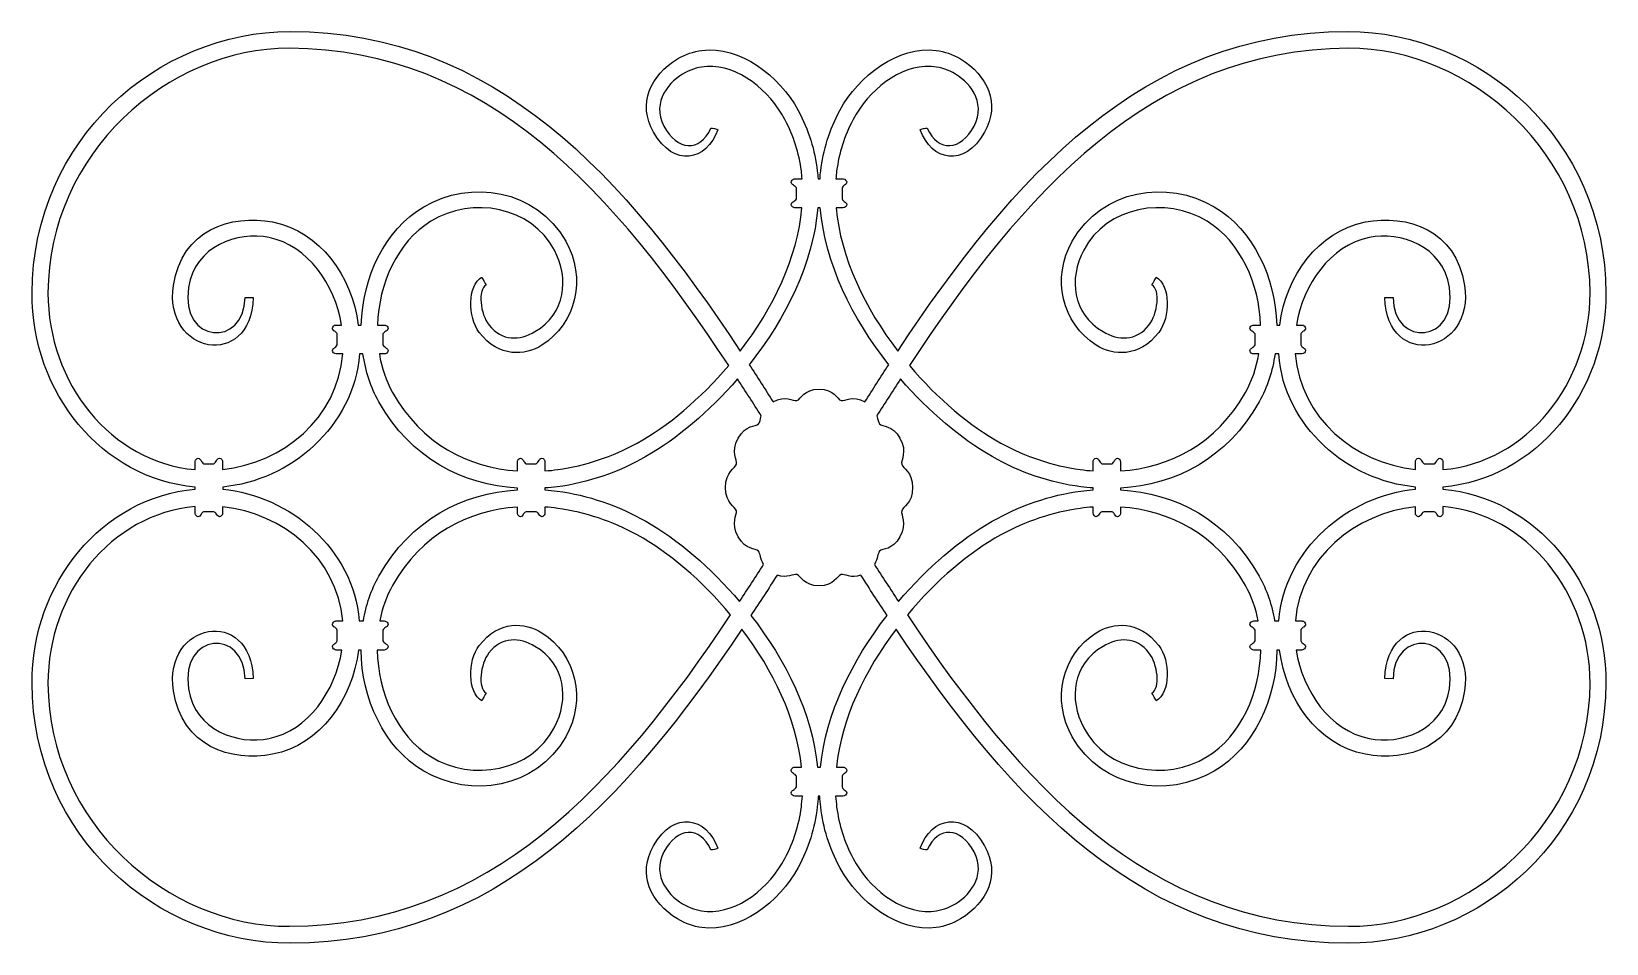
# Model space of a CAD drawing. Header units: centimetres. Extents: x -8.1 to 5.2, y -0.9 to 6.8.
import ezdxf

# ---------------------------------------------------------------- set-up
doc = ezdxf.new("R2010")
doc.units = ezdxf.units.CM
doc.header["$MEASUREMENT"] = 0
doc.layers.add('Layer 1', color=7, linetype='Continuous')

msp = doc.modelspace()

# ---------------------------------------------------------------- linework, layer by layer
at = {"layer": 'Layer 1', "color": 250}
for points, knots in [([(-2.08079, 1.7585), (-1.81594, 1.40946), (-1.61712, 0.99894), (-1.57499, 0.59156), (-1.57499, 0.59156), (-1.57499, 0.59156), (-1.63231, 0.59156), (-1.63231, 0.59156), (-1.63231, 0.59156), (-1.64329, 0.59156), (-1.65093, 0.58677), (-1.65583, 0.58077), (-1.65583, 0.58077), (-1.65963, 0.57597), (-1.66305, 0.57077), (-1.66343, 0.56442), (-1.66343, 0.56442), (-1.66343, 0.56442), (-1.66381, 0.56442), (-1.66381, 0.56442), (-1.66381, 0.56442), (-1.66381, 0.56357), (-1.66343, 0.56357), (-1.66343, 0.56357), (-1.66343, 0.56357), (-1.66343, 0.56357), (-1.66381, 0.56357), (-1.66381, 0.56357), (-1.66381, 0.56357), (-1.66381, 0.56357), (-1.66343, 0.56357), (-1.66343, 0.56357), (-1.66343, 0.56357), (-1.66305, 0.55122), (-1.65393, 0.54282), (-1.64409, 0.53802), (-1.64409, 0.53802), (-1.63497, 0.53163), (-1.62547, 0.52483), (-1.61982, 0.51483), (-1.61982, 0.51483), (-1.61982, 0.48528), (-1.61982, 0.45334), (-1.61982, 0.4234), (-1.61982, 0.4234), (-1.6259, 0.4126), (-1.63763, 0.40465), (-1.64713, 0.39705), (-1.64713, 0.39705), (-1.65587, 0.39265), (-1.66305, 0.38465), (-1.66343, 0.37391), (-1.66343, 0.37391), (-1.66343, 0.37391), (-1.66381, 0.37391), (-1.66381, 0.37391), (-1.66381, 0.37391), (-1.66381, 0.37391), (-1.66343, 0.37391), (-1.66343, 0.37391), (-1.66343, 0.37391), (-1.66343, 0.37391), (-1.66381, 0.37391), (-1.66381, 0.37391), (-1.66381, 0.37391), (-1.66381, 0.37391), (-1.66343, 0.37391), (-1.66343, 0.37391), (-1.66343, 0.37391), (-1.66267, 0.35751), (-1.64561, 0.34596), (-1.63231, 0.34596), (-1.63231, 0.34596), (-1.63231, 0.34596), (-1.56933, 0.34596), (-1.56933, 0.34596), (-1.56933, 0.34596), (-1.57123, 0.31602), (-1.57389, 0.28482), (-1.57769, 0.25368), (-1.57769, 0.25368), (-1.59702, 0.10511), (-1.64181, -0.04022), (-1.7162, -0.18004), (-1.7162, -0.18004), (-1.84596, -0.42325), (-2.10929, -0.64406), (-2.37565, -0.62811), (-2.37565, -0.62811), (-2.43711, -0.62531), (-2.499, -0.60896), (-2.55895, -0.57702), (-2.55895, -0.57702), (-2.68947, -0.50993), (-2.84996, -0.33341), (-2.73953, -0.12495), (-2.73953, -0.12495), (-2.62872, 0.08436), (-2.43564, 0.09631), (-2.34302, -0.10736), (-2.34302, -0.10736), (-2.33314, -0.11415), (-2.2884, -0.09936), (-2.28422, -0.09456), (-2.28422, -0.09456), (-2.37907, 0.16939), (-2.65418, 0.23053), (-2.82835, -0.07381), (-2.82835, -0.07381), (-2.96571, -0.31262), (-2.85224, -0.55542), (-2.62573, -0.692), (-2.62573, -0.692), (-2.55895, -0.73194), (-2.4895, -0.75588), (-2.41892, -0.76468), (-2.41892, -0.76468), (-2.09865, -0.80662), (-1.76436, -0.55022), (-1.605, -0.25748), (-1.605, -0.25748), (-1.51471, -0.09211), (-1.46308, 0.07961), (-1.44261, 0.25453), (-1.44261, 0.25453), (-1.43881, 0.28482), (-1.43658, 0.31602), (-1.43468, 0.34596), (-1.43468, 0.34596), (-1.43468, 0.34596), (-1.42214, 0.34596), (-1.42214, 0.34596), (-1.42214, 0.34596), (-1.42024, 0.31602), (-1.41758, 0.28482), (-1.41416, 0.25453), (-1.41416, 0.25453), (-1.39407, 0.07956), (-1.34172, -0.09216), (-1.25176, -0.25748), (-1.25176, -0.25748), (-1.09241, -0.55017), (-0.75807, -0.80657), (-0.43746, -0.76468), (-0.43746, -0.76468), (-0.36722, -0.75588), (-0.29782, -0.73194), (-0.23104, -0.692), (-0.23104, -0.692), (-0.00452, -0.55542), (0.10857, -0.31262), (-0.02804, -0.07381), (-0.02804, -0.07381), (-0.20221, 0.23053), (-0.4777, 0.16939), (-0.57255, -0.09456), (-0.57255, -0.09456), (-0.56837, -0.09936), (-0.52363, -0.11415), (-0.51375, -0.10736), (-0.51375, -0.10736), (-0.42041, 0.09631), (-0.22767, 0.08436), (-0.11724, -0.12495), (-0.11724, -0.12495), (-0.0068, -0.33341), (-0.1673, -0.50993), (-0.29744, -0.57702), (-0.29744, -0.57702), (-0.35743, -0.60901), (-0.41923, -0.62536), (-0.48069, -0.62811), (-0.48069, -0.62811), (-0.74705, -0.64406), (-1.01076, -0.42325), (-1.14019, -0.18004), (-1.14019, -0.18004), (-1.21491, -0.04027), (-1.25932, 0.10511), (-1.27907, 0.25368), (-1.27907, 0.25368), (-1.28287, 0.28482), (-1.28553, 0.31602), (-1.28743, 0.34596), (-1.28743, 0.34596), (-1.28743, 0.34596), (-1.22559, 0.34596), (-1.22559, 0.34596), (-1.22559, 0.34596), (-1.20778, 0.34596), (-1.19372, 0.36231), (-1.19372, 0.37391), (-1.19372, 0.37391), (-1.19372, 0.37391), (-1.196, 0.37391), (-1.196, 0.37391), (-1.196, 0.37391), (-1.196, 0.37391), (-1.196, 0.37391), (-1.196, 0.37391), (-1.196, 0.37391), (-1.196, 0.37391), (-1.19372, 0.37391), (-1.19372, 0.37391), (-1.19372, 0.37391), (-1.19372, 0.3783), (-1.196, 0.3839), (-1.1998, 0.38865), (-1.1998, 0.38865), (-1.1998, 0.38865), (-1.20018, 0.38865), (-1.20018, 0.38865), (-1.20018, 0.38865), (-1.20208, 0.39105), (-1.20436, 0.39345), (-1.2074, 0.39505), (-1.2074, 0.39505), (-1.21614, 0.40225), (-1.22825, 0.4086), (-1.23357, 0.4234), (-1.23357, 0.4234), (-1.23357, 0.4234), (-1.23357, 0.51483), (-1.23357, 0.51483), (-1.23357, 0.51483), (-1.22977, 0.52563), (-1.22103, 0.53243), (-1.21348, 0.53877), (-1.21348, 0.53877), (-1.2017, 0.54357), (-1.19372, 0.55517), (-1.19372, 0.56352), (-1.19372, 0.56352), (-1.19372, 0.56352), (-1.196, 0.56352), (-1.196, 0.56352), (-1.196, 0.56352), (-1.196, 0.56352), (-1.196, 0.56352), (-1.196, 0.56352), (-1.196, 0.56352), (-1.196, 0.56352), (-1.19372, 0.56352), (-1.19372, 0.56352), (-1.19372, 0.56352), (-1.19372, 0.56992), (-1.19676, 0.57672), (-1.20322, 0.58192), (-1.20322, 0.58192), (-1.20816, 0.58752), (-1.21533, 0.59151), (-1.22559, 0.59151), (-1.22559, 0.59151), (-1.22559, 0.59151), (-1.28173, 0.59151), (-1.28173, 0.59151), (-1.28173, 0.59151), (-1.2396, 0.99884), (-1.0404, 1.40941), (-0.77598, 1.75845), (-0.77598, 1.75845), (0.19848, 0.30877), (1.30793, -0.89886), (3.04273, -0.89731), (3.04273, -0.89731), (4.16933, -0.89971), (5.2196, 0.00207), (5.22719, 1.30078), (5.22719, 1.30078), (5.23213, 2.14582), (4.63414, 2.87349), (3.84867, 2.94138), (3.84867, 2.94138), (3.84867, 2.94138), (3.84867, 2.95932), (3.84867, 2.95932), (3.84867, 2.95932), (4.63414, 3.02761), (5.23213, 3.75467), (5.22719, 4.60052), (5.22719, 4.60052), (5.21974, 5.89867), (4.16942, 6.811), (3.04287, 6.811), (3.04287, 6.811), (1.30883, 6.811), (0.2115, 5.57878), (-0.76183, 4.10951), (-0.76183, 4.10951), (-1.03845, 4.47034), (-1.24635, 4.89706), (-1.28354, 5.31998), (-1.28354, 5.31998), (-1.28354, 5.31998), (-1.2255, 5.31998), (-1.2255, 5.31998), (-1.2255, 5.31998), (-1.20769, 5.31998), (-1.19363, 5.33633), (-1.19363, 5.34713), (-1.19363, 5.34713), (-1.19363, 5.34713), (-1.19591, 5.34713), (-1.19591, 5.34713), (-1.19591, 5.34713), (-1.19591, 5.34793), (-1.19553, 5.34793), (-1.19553, 5.34793), (-1.19553, 5.34793), (-1.19553, 5.34793), (-1.19363, 5.34793), (-1.19363, 5.34793), (-1.19363, 5.34793), (-1.19363, 5.35253), (-1.19591, 5.35713), (-1.19971, 5.36192), (-1.19971, 5.36192), (-1.20009, 5.36272), (-1.20009, 5.36272), (-1.20009, 5.36272), (-1.20009, 5.36272), (-1.20199, 5.36492), (-1.20427, 5.36652), (-1.20693, 5.36892), (-1.20693, 5.36892), (-1.21605, 5.37592), (-1.2282, 5.38267), (-1.23348, 5.39667), (-1.23348, 5.39667), (-1.23348, 5.39667), (-1.23348, 5.4889), (-1.23348, 5.4889), (-1.23348, 5.4889), (-1.22968, 5.4997), (-1.22094, 5.50665), (-1.21339, 5.5121), (-1.21339, 5.5121), (-1.20161, 5.51745), (-1.19363, 5.52844), (-1.19363, 5.53684), (-1.19363, 5.53684), (-1.19363, 5.53684), (-1.19591, 5.53684), (-1.19591, 5.53684), (-1.19591, 5.53684), (-1.19591, 5.53764), (-1.19591, 5.53764), (-1.19591, 5.53764), (-1.19591, 5.53764), (-1.19591, 5.53764), (-1.19363, 5.53764), (-1.19363, 5.53764), (-1.19363, 5.53764), (-1.19363, 5.54304), (-1.19667, 5.55004), (-1.20313, 5.55539), (-1.20313, 5.55539), (-1.20731, 5.56099), (-1.21339, 5.56319), (-1.22056, 5.56399), (-1.22056, 5.56399), (-1.22208, 5.56399), (-1.2236, 5.56559), (-1.2255, 5.56559), (-1.2255, 5.56559), (-1.2255, 5.56559), (-1.28506, 5.56559), (-1.28506, 5.56559), (-1.28506, 5.56559), (-1.28354, 5.58793), (-1.28164, 5.60973), (-1.27898, 5.63207), (-1.27898, 5.63207), (-1.25922, 5.78085), (-1.21481, 5.92642), (-1.1401, 6.06599), (-1.1401, 6.06599), (-1.01067, 6.3092), (-0.74701, 6.53066), (-0.48059, 6.51506), (-0.48059, 6.51506), (-0.41913, 6.51126), (-0.35729, 6.49491), (-0.29735, 6.46397), (-0.29735, 6.46397), (-0.1672, 6.39588), (-0.00671, 6.21931), (-0.11714, 6.0109), (-0.11714, 6.0109), (-0.22757, 5.80184), (-0.42032, 5.78944), (-0.51365, 5.99316), (-0.51365, 5.99316), (-0.52353, 6.00016), (-0.56827, 5.98536), (-0.57245, 5.98076), (-0.57245, 5.98076), (-0.4776, 5.71656), (-0.20211, 5.65547), (-0.02794, 5.95981), (-0.02794, 5.95981), (0.10866, 6.19842), (-0.00443, 6.44242), (-0.23095, 6.5786), (-0.23095, 6.5786), (-0.29773, 6.61894), (-0.36717, 6.64209), (-0.43737, 6.65068), (-0.43737, 6.65068), (-0.75798, 6.69263), (-1.09227, 6.43702), (-1.25167, 6.14408), (-1.25167, 6.14408), (-1.34163, 5.97916), (-1.39397, 5.80644), (-1.41406, 5.63212), (-1.41406, 5.63212), (-1.41672, 5.60978), (-1.41824, 5.58723), (-1.41976, 5.56564), (-1.41976, 5.56564), (-1.41976, 5.56564), (-1.43681, 5.56564), (-1.43681, 5.56564), (-1.43681, 5.56564), (-1.43833, 5.58723), (-1.43981, 5.60978), (-1.44251, 5.63212), (-1.44251, 5.63212), (-1.46299, 5.80644), (-1.51462, 5.97916), (-1.60491, 6.14408), (-1.60491, 6.14408), (-1.76426, 6.43702), (-2.09855, 6.69263), (-2.41883, 6.65068), (-2.41883, 6.65068), (-2.48936, 6.64209), (-2.55885, 6.61894), (-2.62563, 6.5786), (-2.62563, 6.5786), (-2.8522, 6.44242), (-2.96562, 6.19842), (-2.82826, 5.95981), (-2.82826, 5.95981), (-2.65408, 5.65552), (-2.37902, 5.71661), (-2.28412, 5.98076), (-2.28412, 5.98076), (-2.2883, 5.98536), (-2.33305, 6.00011), (-2.34293, 5.99316), (-2.34293, 5.99316), (-2.4355, 5.78949), (-2.62862, 5.80184), (-2.73944, 6.0109), (-2.73944, 6.0109), (-2.84987, 6.21936), (-2.68937, 6.39588), (-2.55885, 6.46397), (-2.55885, 6.46397), (-2.49891, 6.49491), (-2.43707, 6.51126), (-2.37556, 6.51506), (-2.37556, 6.51506), (-2.10919, 6.53066), (-1.84586, 6.3092), (-1.7161, 6.06599), (-1.7161, 6.06599), (-1.64172, 5.92642), (-1.59693, 5.78085), (-1.5776, 5.63207), (-1.5776, 5.63207), (-1.57494, 5.60973), (-1.57304, 5.58793), (-1.57152, 5.56559), (-1.57152, 5.56559), (-1.57152, 5.56559), (-1.63222, 5.56559), (-1.63222, 5.56559), (-1.63222, 5.56559), (-1.63564, 5.56559), (-1.63939, 5.56399), (-1.64319, 5.56319), (-1.64319, 5.56319), (-1.64623, 5.56159), (-1.65003, 5.56019), (-1.65231, 5.55779), (-1.65231, 5.55779), (-1.65269, 5.55699), (-1.65307, 5.55699), (-1.65307, 5.55699), (-1.65307, 5.55699), (-1.65416, 5.55619), (-1.65459, 5.55539), (-1.65535, 5.55479), (-1.65535, 5.55479), (-1.65953, 5.54999), (-1.66295, 5.54459), (-1.66328, 5.53759), (-1.66328, 5.53759), (-1.66328, 5.53759), (-1.66366, 5.53759), (-1.66366, 5.53759), (-1.66366, 5.53759), (-1.66366, 5.53759), (-1.66328, 5.53759), (-1.66328, 5.53679), (-1.66328, 5.53679), (-1.66328, 5.53679), (-1.66366, 5.53679), (-1.66366, 5.53679), (-1.66366, 5.53679), (-1.66366, 5.53679), (-1.66328, 5.53679), (-1.66328, 5.53679), (-1.66328, 5.53679), (-1.6629, 5.52524), (-1.65416, 5.51665), (-1.64395, 5.51205), (-1.64395, 5.51205), (-1.63521, 5.50505), (-1.62533, 5.49885), (-1.61968, 5.48885), (-1.61968, 5.48885), (-1.61968, 5.45871), (-1.61968, 5.42696), (-1.61968, 5.39662), (-1.61968, 5.39662), (-1.62576, 5.38587), (-1.63749, 5.37887), (-1.64699, 5.37107), (-1.64699, 5.37107), (-1.65573, 5.36647), (-1.6629, 5.35868), (-1.66328, 5.34793), (-1.66328, 5.34793), (-1.66328, 5.34793), (-1.66366, 5.34793), (-1.66366, 5.34793), (-1.66366, 5.34793), (-1.66366, 5.34793), (-1.66328, 5.34793), (-1.66328, 5.34713), (-1.66328, 5.34713), (-1.66328, 5.34713), (-1.66366, 5.34713), (-1.66366, 5.34713), (-1.66366, 5.34713), (-1.66366, 5.34713), (-1.66328, 5.34713), (-1.66328, 5.34713), (-1.66328, 5.34713), (-1.66252, 5.33153), (-1.64547, 5.31998), (-1.63217, 5.31998), (-1.63217, 5.31998), (-1.63217, 5.31998), (-1.57261, 5.31998), (-1.57261, 5.31998), (-1.57261, 5.31998), (-1.60942, 4.89706), (-1.81775, 4.47034), (-2.09432, 4.10951), (-2.09432, 4.10951), (-3.06769, 5.57878), (-4.16579, 6.811), (-5.89912, 6.811), (-5.89912, 6.811), (-7.02605, 6.811), (-8.07636, 5.89867), (-8.08434, 4.60057), (-8.08434, 4.60057), (-8.08852, 3.75472), (-7.49053, 3.02771), (-6.70544, 2.95937), (-6.70544, 2.95937), (-6.70544, 2.95937), (-6.70544, 2.94143), (-6.70544, 2.94143), (-6.70544, 2.94143), (-7.49048, 2.87354), (-8.0889, 2.14587), (-8.08434, 1.30083), (-8.08434, 1.30083), (-8.07641, 0.00212), (-7.02605, -0.89966), (-5.89912, -0.89726), (-5.89912, -0.89726), (-4.1647, -0.89881), (-3.05477, 0.30882), (-2.08079, 1.7585)], [0, 0, 0, 0, 0.00671141, 0.00671141, 0.00671141, 0.00671141, 0.01342282, 0.01342282, 0.01342282, 0.01342282, 0.02013423, 0.02013423, 0.02013423, 0.02013423, 0.02684564, 0.02684564, 0.02684564, 0.02684564, 0.03355705, 0.03355705, 0.03355705, 0.03355705, 0.04026846, 0.04026846, 0.04026846, 0.04026846, 0.04697987, 0.04697987, 0.04697987, 0.04697987, 0.05369128, 0.05369128, 0.05369128, 0.05369128, 0.06040268, 0.06040268, 0.06040268, 0.06040268, 0.06711409, 0.06711409, 0.06711409, 0.06711409, 0.0738255, 0.0738255, 0.0738255, 0.0738255, 0.08053691, 0.08053691, 0.08053691, 0.08053691, 0.08724832, 0.08724832, 0.08724832, 0.08724832, 0.09395973, 0.09395973, 0.09395973, 0.09395973, 0.10067114, 0.10067114, 0.10067114, 0.10067114, 0.10738255, 0.10738255, 0.10738255, 0.10738255, 0.11409396, 0.11409396, 0.11409396, 0.11409396, 0.12080537, 0.12080537, 0.12080537, 0.12080537, 0.12751678, 0.12751678, 0.12751678, 0.12751678, 0.13422819, 0.13422819, 0.13422819, 0.13422819, 0.1409396, 0.1409396, 0.1409396, 0.1409396, 0.14765101, 0.14765101, 0.14765101, 0.14765101, 0.15436242, 0.15436242, 0.15436242, 0.15436242, 0.16107383, 0.16107383, 0.16107383, 0.16107383, 0.16778523, 0.16778523, 0.16778523, 0.16778523, 0.17449664, 0.17449664, 0.17449664, 0.17449664, 0.18120805, 0.18120805, 0.18120805, 0.18120805, 0.18791946, 0.18791946, 0.18791946, 0.18791946, 0.19463087, 0.19463087, 0.19463087, 0.19463087, 0.20134228, 0.20134228, 0.20134228, 0.20134228, 0.20805369, 0.20805369, 0.20805369, 0.20805369, 0.2147651, 0.2147651, 0.2147651, 0.2147651, 0.22147651, 0.22147651, 0.22147651, 0.22147651, 0.22818792, 0.22818792, 0.22818792, 0.22818792, 0.23489933, 0.23489933, 0.23489933, 0.23489933, 0.24161074, 0.24161074, 0.24161074, 0.24161074, 0.24832215, 0.24832215, 0.24832215, 0.24832215, 0.25503356, 0.25503356, 0.25503356, 0.25503356, 0.26174497, 0.26174497, 0.26174497, 0.26174497, 0.26845638, 0.26845638, 0.26845638, 0.26845638, 0.27516779, 0.27516779, 0.27516779, 0.27516779, 0.28187919, 0.28187919, 0.28187919, 0.28187919, 0.2885906, 0.2885906, 0.2885906, 0.2885906, 0.29530201, 0.29530201, 0.29530201, 0.29530201, 0.30201342, 0.30201342, 0.30201342, 0.30201342, 0.30872483, 0.30872483, 0.30872483, 0.30872483, 0.31543624, 0.31543624, 0.31543624, 0.31543624, 0.32214765, 0.32214765, 0.32214765, 0.32214765, 0.32885906, 0.32885906, 0.32885906, 0.32885906, 0.33557047, 0.33557047, 0.33557047, 0.33557047, 0.34228188, 0.34228188, 0.34228188, 0.34228188, 0.34899329, 0.34899329, 0.34899329, 0.34899329, 0.3557047, 0.3557047, 0.3557047, 0.3557047, 0.36241611, 0.36241611, 0.36241611, 0.36241611, 0.36912752, 0.36912752, 0.36912752, 0.36912752, 0.37583893, 0.37583893, 0.37583893, 0.37583893, 0.38255034, 0.38255034, 0.38255034, 0.38255034, 0.38926174, 0.38926174, 0.38926174, 0.38926174, 0.39597315, 0.39597315, 0.39597315, 0.39597315, 0.40268456, 0.40268456, 0.40268456, 0.40268456, 0.40939597, 0.40939597, 0.40939597, 0.40939597, 0.41610738, 0.41610738, 0.41610738, 0.41610738, 0.42281879, 0.42281879, 0.42281879, 0.42281879, 0.4295302, 0.4295302, 0.4295302, 0.4295302, 0.43624161, 0.43624161, 0.43624161, 0.43624161, 0.44295302, 0.44295302, 0.44295302, 0.44295302, 0.44966443, 0.44966443, 0.44966443, 0.44966443, 0.45637584, 0.45637584, 0.45637584, 0.45637584, 0.46308725, 0.46308725, 0.46308725, 0.46308725, 0.46979866, 0.46979866, 0.46979866, 0.46979866, 0.47651007, 0.47651007, 0.47651007, 0.47651007, 0.48322148, 0.48322148, 0.48322148, 0.48322148, 0.48993289, 0.48993289, 0.48993289, 0.48993289, 0.4966443, 0.4966443, 0.4966443, 0.4966443, 0.5033557, 0.5033557, 0.5033557, 0.5033557, 0.51006711, 0.51006711, 0.51006711, 0.51006711, 0.51677852, 0.51677852, 0.51677852, 0.51677852, 0.52348993, 0.52348993, 0.52348993, 0.52348993, 0.53020134, 0.53020134, 0.53020134, 0.53020134, 0.53691275, 0.53691275, 0.53691275, 0.53691275, 0.54362416, 0.54362416, 0.54362416, 0.54362416, 0.55033557, 0.55033557, 0.55033557, 0.55033557, 0.55704698, 0.55704698, 0.55704698, 0.55704698, 0.56375839, 0.56375839, 0.56375839, 0.56375839, 0.5704698, 0.5704698, 0.5704698, 0.5704698, 0.57718121, 0.57718121, 0.57718121, 0.57718121, 0.58389262, 0.58389262, 0.58389262, 0.58389262, 0.59060403, 0.59060403, 0.59060403, 0.59060403, 0.59731544, 0.59731544, 0.59731544, 0.59731544, 0.60402685, 0.60402685, 0.60402685, 0.60402685, 0.61073826, 0.61073826, 0.61073826, 0.61073826, 0.61744966, 0.61744966, 0.61744966, 0.61744966, 0.62416107, 0.62416107, 0.62416107, 0.62416107, 0.63087248, 0.63087248, 0.63087248, 0.63087248, 0.63758389, 0.63758389, 0.63758389, 0.63758389, 0.6442953, 0.6442953, 0.6442953, 0.6442953, 0.65100671, 0.65100671, 0.65100671, 0.65100671, 0.65771812, 0.65771812, 0.65771812, 0.65771812, 0.66442953, 0.66442953, 0.66442953, 0.66442953, 0.67114094, 0.67114094, 0.67114094, 0.67114094, 0.67785235, 0.67785235, 0.67785235, 0.67785235, 0.68456376, 0.68456376, 0.68456376, 0.68456376, 0.69127517, 0.69127517, 0.69127517, 0.69127517, 0.69798658, 0.69798658, 0.69798658, 0.69798658, 0.70469799, 0.70469799, 0.70469799, 0.70469799, 0.7114094, 0.7114094, 0.7114094, 0.7114094, 0.71812081, 0.71812081, 0.71812081, 0.71812081, 0.72483221, 0.72483221, 0.72483221, 0.72483221, 0.73154362, 0.73154362, 0.73154362, 0.73154362, 0.73825503, 0.73825503, 0.73825503, 0.73825503, 0.74496644, 0.74496644, 0.74496644, 0.74496644, 0.75167785, 0.75167785, 0.75167785, 0.75167785, 0.75838926, 0.75838926, 0.75838926, 0.75838926, 0.76510067, 0.76510067, 0.76510067, 0.76510067, 0.77181208, 0.77181208, 0.77181208, 0.77181208, 0.77852349, 0.77852349, 0.77852349, 0.77852349, 0.7852349, 0.7852349, 0.7852349, 0.7852349, 0.79194631, 0.79194631, 0.79194631, 0.79194631, 0.79865772, 0.79865772, 0.79865772, 0.79865772, 0.80536913, 0.80536913, 0.80536913, 0.80536913, 0.81208054, 0.81208054, 0.81208054, 0.81208054, 0.81879195, 0.81879195, 0.81879195, 0.81879195, 0.82550336, 0.82550336, 0.82550336, 0.82550336, 0.83221477, 0.83221477, 0.83221477, 0.83221477, 0.83892617, 0.83892617, 0.83892617, 0.83892617, 0.84563758, 0.84563758, 0.84563758, 0.84563758, 0.85234899, 0.85234899, 0.85234899, 0.85234899, 0.8590604, 0.8590604, 0.8590604, 0.8590604, 0.86577181, 0.86577181, 0.86577181, 0.86577181, 0.87248322, 0.87248322, 0.87248322, 0.87248322, 0.87919463, 0.87919463, 0.87919463, 0.87919463, 0.88590604, 0.88590604, 0.88590604, 0.88590604, 0.89261745, 0.89261745, 0.89261745, 0.89261745, 0.89932886, 0.89932886, 0.89932886, 0.89932886, 0.90604027, 0.90604027, 0.90604027, 0.90604027, 0.91275168, 0.91275168, 0.91275168, 0.91275168, 0.91946309, 0.91946309, 0.91946309, 0.91946309, 0.9261745, 0.9261745, 0.9261745, 0.9261745, 0.93288591, 0.93288591, 0.93288591, 0.93288591, 0.93959732, 0.93959732, 0.93959732, 0.93959732, 0.94630872, 0.94630872, 0.94630872, 0.94630872, 0.95302013, 0.95302013, 0.95302013, 0.95302013, 0.95973154, 0.95973154, 0.95973154, 0.95973154, 0.96644295, 0.96644295, 0.96644295, 0.96644295, 0.97315436, 0.97315436, 0.97315436, 0.97315436, 0.97986577, 0.97986577, 0.97986577, 0.97986577, 0.98657718, 0.98657718, 0.98657718, 0.98657718, 1, 1, 1, 1]), ([(-7.94964, 4.60217), (-7.9466, 5.77785), (-6.93761, 6.67243), (-5.90667, 6.66923), (-5.90667, 6.66923), (-4.22991, 6.66303), (-3.15685, 5.44476), (-2.19231, 3.98713), (-2.19231, 3.98713), (-2.43175, 3.70438), (-2.70837, 3.47273), (-2.96638, 3.331), (-2.96638, 3.331), (-3.17318, 3.21717), (-3.40426, 3.13869), (-3.638, 3.10715), (-3.638, 3.10715), (-3.67405, 3.10195), (-3.71048, 3.0988), (-3.74615, 3.0964), (-3.74615, 3.0964), (-3.74615, 3.0964), (-3.74615, 3.16988), (-3.74615, 3.16988), (-3.74615, 3.16988), (-3.74615, 3.18463), (-3.75679, 3.20263), (-3.77156, 3.20263), (-3.77156, 3.20263), (-3.77156, 3.20263), (-3.77156, 3.20343), (-3.77156, 3.20343), (-3.77156, 3.20343), (-3.77156, 3.20343), (-3.77156, 3.20263), (-3.77194, 3.20263), (-3.77194, 3.20263), (-3.77194, 3.20263), (-3.77194, 3.20343), (-3.7727, 3.20343), (-3.7727, 3.20343), (-3.7727, 3.20343), (-3.7727, 3.20263), (-3.7727, 3.20263), (-3.7727, 3.20263), (-3.78258, 3.20263), (-3.79018, 3.19463), (-3.79469, 3.18548), (-3.79469, 3.18548), (-3.80191, 3.17548), (-3.80875, 3.16388), (-3.81939, 3.15714), (-3.81939, 3.15714), (-3.84784, 3.15714), (-3.87781, 3.15714), (-3.90626, 3.15714), (-3.90626, 3.15714), (-3.91576, 3.16313), (-3.92217, 3.17308), (-3.92901, 3.18268), (-3.92901, 3.18268), (-3.93281, 3.19308), (-3.94113, 3.20263), (-3.95215, 3.20263), (-3.95215, 3.20263), (-3.95215, 3.20263), (-3.95215, 3.20343), (-3.95215, 3.20343), (-3.95215, 3.20343), (-3.95215, 3.20343), (-3.95215, 3.20263), (-3.95253, 3.20263), (-3.95253, 3.20263), (-3.9529, 3.20263), (-3.9529, 3.20343), (-3.9529, 3.20343), (-3.9529, 3.20343), (-3.9529, 3.20343), (-3.9529, 3.20263), (-3.9529, 3.20263), (-3.9529, 3.20263), (-3.95936, 3.20263), (-3.96468, 3.19943), (-3.96886, 3.19383), (-3.96886, 3.19383), (-3.96962, 3.19383), (-3.97038, 3.19303), (-3.97114, 3.19223), (-3.97114, 3.19223), (-3.97152, 3.19223), (-3.97152, 3.19138), (-3.9719, 3.19063), (-3.9719, 3.19063), (-3.9738, 3.18863), (-3.97608, 3.18543), (-3.97722, 3.18183), (-3.97722, 3.18183), (-3.97798, 3.17783), (-3.97874, 3.17383), (-3.97874, 3.16983), (-3.97874, 3.16983), (-3.97874, 3.16983), (-3.97874, 3.09555), (-3.97874, 3.09555), (-3.97874, 3.09555), (-4.39535, 3.12509), (-4.78848, 3.32261), (-5.03514, 3.75847), (-5.03514, 3.75847), (-5.09052, 3.85691), (-5.12733, 3.96853), (-5.14671, 4.08456), (-5.14671, 4.08456), (-5.14671, 4.08456), (-5.10496, 4.08456), (-5.10496, 4.08456), (-5.10496, 4.08456), (-5.0909, 4.08456), (-5.07385, 4.09556), (-5.07347, 4.11171), (-5.07347, 4.11171), (-5.07347, 4.11171), (-5.07309, 4.11171), (-5.07309, 4.11171), (-5.07309, 4.11171), (-5.07309, 4.11171), (-5.07347, 4.11251), (-5.07347, 4.11251), (-5.07347, 4.11251), (-5.07347, 4.11251), (-5.07309, 4.11251), (-5.07309, 4.11251), (-5.07309, 4.11251), (-5.07309, 4.11251), (-5.07347, 4.11251), (-5.07347, 4.11251), (-5.07347, 4.11251), (-5.07385, 4.12271), (-5.08145, 4.13025), (-5.08981, 4.1351), (-5.08981, 4.1351), (-5.09926, 4.14345), (-5.11066, 4.15045), (-5.1175, 4.16125), (-5.1175, 4.16125), (-5.1175, 4.19159), (-5.1175, 4.22334), (-5.1175, 4.25348), (-5.1175, 4.25348), (-5.11142, 4.26368), (-5.10116, 4.27048), (-5.09247, 4.27743), (-5.09247, 4.27743), (-5.08297, 4.28143), (-5.07385, 4.29062), (-5.07352, 4.30157), (-5.07352, 4.30157), (-5.07352, 4.30157), (-5.07314, 4.30157), (-5.07314, 4.30157), (-5.07314, 4.30157), (-5.07314, 4.30157), (-5.07352, 4.30157), (-5.07352, 4.30157), (-5.07352, 4.30157), (-5.07352, 4.30157), (-5.07314, 4.30217), (-5.07314, 4.30217), (-5.07314, 4.30217), (-5.07314, 4.30217), (-5.07352, 4.30217), (-5.07352, 4.30217), (-5.07352, 4.30217), (-5.0739, 4.30837), (-5.07694, 4.31477), (-5.08188, 4.31937), (-5.08188, 4.31937), (-5.08644, 4.32557), (-5.09442, 4.32937), (-5.10501, 4.32937), (-5.10501, 4.32937), (-5.10501, 4.32937), (-5.16343, 4.32937), (-5.16343, 4.32937), (-5.16343, 4.32937), (-5.15127, 4.681), (-4.99306, 5.03344), (-4.71149, 5.20615), (-4.71149, 5.20615), (-4.36086, 5.42221), (-3.86038, 5.33153), (-3.66687, 4.96295), (-3.66687, 4.96295), (-3.53863, 4.71674), (-3.57164, 4.4278), (-3.83117, 4.27363), (-3.83117, 4.27363), (-3.9587, 4.19774), (-4.11197, 4.19079), (-4.21937, 4.32857), (-4.21937, 4.32857), (-4.29413, 4.4246), (-4.31688, 4.62691), (-4.24364, 4.66865), (-4.24364, 4.66865), (-4.24554, 4.67025), (-4.28387, 4.73614), (-4.27926, 4.73454), (-4.27926, 4.73454), (-4.40185, 4.66325), (-4.40147, 4.39745), (-4.30168, 4.26668), (-4.30168, 4.26668), (-4.13549, 4.04982), (-3.9131, 4.07082), (-3.77199, 4.15905), (-3.77199, 4.15905), (-3.48173, 4.34176), (-3.39405, 4.72994), (-3.57088, 5.03883), (-3.57088, 5.03883), (-3.82243, 5.4795), (-4.37606, 5.56159), (-4.77143, 5.32858), (-4.77143, 5.32858), (-5.10273, 5.13327), (-5.28787, 4.73214), (-5.30079, 4.32937), (-5.30079, 4.32937), (-5.30079, 4.32937), (-5.32468, 4.32937), (-5.32468, 4.32937), (-5.32468, 4.32937), (-5.38087, 4.74449), (-5.6461, 5.12252), (-6.04945, 5.20075), (-6.04945, 5.20075), (-6.40155, 5.26804), (-6.81706, 5.13407), (-6.8884, 4.6648), (-6.8884, 4.6648), (-6.97646, 4.08311), (-6.23346, 3.94374), (-6.21336, 4.56097), (-6.21336, 4.56097), (-6.21336, 4.56097), (-6.28281, 4.56177), (-6.28281, 4.56177), (-6.28281, 4.56177), (-6.28737, 4.13725), (-6.83259, 4.1674), (-6.76016, 4.64706), (-6.76016, 4.64706), (-6.70777, 5.00009), (-6.34503, 5.12252), (-6.0798, 5.06838), (-6.0798, 5.06838), (-5.75235, 5.00089), (-5.52237, 4.674), (-5.46627, 4.32937), (-5.46627, 4.32937), (-5.46627, 4.32937), (-5.51178, 4.32937), (-5.51178, 4.32937), (-5.51178, 4.32937), (-5.52166, 4.32937), (-5.52926, 4.32557), (-5.53382, 4.32017), (-5.53382, 4.32017), (-5.54028, 4.31482), (-5.5437, 4.30782), (-5.5437, 4.30162), (-5.5437, 4.30162), (-5.5437, 4.29302), (-5.53534, 4.28148), (-5.5236, 4.27663), (-5.5236, 4.27663), (-5.516, 4.27043), (-5.50764, 4.26423), (-5.50346, 4.25348), (-5.50346, 4.25348), (-5.50346, 4.25348), (-5.50346, 4.16125), (-5.50346, 4.16125), (-5.50346, 4.16125), (-5.50916, 4.14745), (-5.52094, 4.14045), (-5.53006, 4.1335), (-5.53006, 4.1335), (-5.5331, 4.1311), (-5.535, 4.1295), (-5.5369, 4.1273), (-5.5369, 4.1273), (-5.5369, 4.1273), (-5.5369, 4.1273), (-5.53728, 4.1265), (-5.53728, 4.1265), (-5.54108, 4.12191), (-5.54374, 4.11631), (-5.54374, 4.11251), (-5.54374, 4.11251), (-5.54374, 4.10091), (-5.53006, 4.08456), (-5.51187, 4.08456), (-5.51187, 4.08456), (-5.51187, 4.08456), (-5.45649, 4.08456), (-5.45649, 4.08456), (-5.45649, 4.08456), (-5.499, 3.54021), (-5.96229, 3.16303), (-6.47227, 3.10869), (-6.47227, 3.10869), (-6.47227, 3.10869), (-6.47227, 3.16978), (-6.47227, 3.16978), (-6.47227, 3.16978), (-6.47227, 3.18453), (-6.48291, 3.20253), (-6.49844, 3.20253), (-6.49844, 3.20253), (-6.49844, 3.20253), (-6.49844, 3.20333), (-6.49844, 3.20333), (-6.49844, 3.20333), (-6.49844, 3.20333), (-6.49844, 3.20253), (-6.49882, 3.20253), (-6.49882, 3.20253), (-6.49882, 3.20253), (-6.4992, 3.20333), (-6.4992, 3.20333), (-6.4992, 3.20333), (-6.4992, 3.20333), (-6.4992, 3.20253), (-6.4992, 3.20253), (-6.4992, 3.20253), (-6.50908, 3.20253), (-6.51702, 3.19453), (-6.52082, 3.18538), (-6.52082, 3.18538), (-6.5288, 3.17538), (-6.53525, 3.16378), (-6.54585, 3.15704), (-6.54585, 3.15704), (-6.5743, 3.15704), (-6.60427, 3.15704), (-6.6331, 3.15704), (-6.6331, 3.15704), (-6.64222, 3.16303), (-6.64868, 3.17298), (-6.65509, 3.18258), (-6.65509, 3.18258), (-6.65965, 3.19298), (-6.66763, 3.20253), (-6.6786, 3.20253), (-6.6786, 3.20253), (-6.6786, 3.20253), (-6.6786, 3.20333), (-6.6786, 3.20333), (-6.6786, 3.20333), (-6.6786, 3.20333), (-6.6786, 3.20253), (-6.67898, 3.20253), (-6.67898, 3.20253), (-6.67898, 3.20253), (-6.67898, 3.20333), (-6.67936, 3.20333), (-6.67936, 3.20333), (-6.67936, 3.20333), (-6.67936, 3.20253), (-6.67936, 3.20253), (-6.67936, 3.20253), (-6.6862, 3.20253), (-6.69114, 3.19933), (-6.69565, 3.19373), (-6.69565, 3.19373), (-6.69641, 3.19373), (-6.69717, 3.19293), (-6.69793, 3.19213), (-6.69793, 3.19213), (-6.69793, 3.19213), (-6.69831, 3.19128), (-6.69907, 3.19053), (-6.69907, 3.19053), (-6.70059, 3.18853), (-6.70207, 3.18533), (-6.70325, 3.18173), (-6.70325, 3.18173), (-6.70477, 3.17773), (-6.70553, 3.17373), (-6.70553, 3.16973), (-6.70553, 3.16973), (-6.70553, 3.16973), (-6.70553, 3.10705), (-6.70553, 3.10705), (-6.70553, 3.10705), (-7.41648, 3.16743), (-7.95078, 3.84156), (-7.94964, 4.60217)], [0, 0, 0, 0, 0.00990099, 0.00990099, 0.00990099, 0.00990099, 0.01980198, 0.01980198, 0.01980198, 0.01980198, 0.02970297, 0.02970297, 0.02970297, 0.02970297, 0.03960396, 0.03960396, 0.03960396, 0.03960396, 0.04950495, 0.04950495, 0.04950495, 0.04950495, 0.05940594, 0.05940594, 0.05940594, 0.05940594, 0.06930693, 0.06930693, 0.06930693, 0.06930693, 0.07920792, 0.07920792, 0.07920792, 0.07920792, 0.08910891, 0.08910891, 0.08910891, 0.08910891, 0.0990099, 0.0990099, 0.0990099, 0.0990099, 0.10891089, 0.10891089, 0.10891089, 0.10891089, 0.11881188, 0.11881188, 0.11881188, 0.11881188, 0.12871287, 0.12871287, 0.12871287, 0.12871287, 0.13861386, 0.13861386, 0.13861386, 0.13861386, 0.14851485, 0.14851485, 0.14851485, 0.14851485, 0.15841584, 0.15841584, 0.15841584, 0.15841584, 0.16831683, 0.16831683, 0.16831683, 0.16831683, 0.17821782, 0.17821782, 0.17821782, 0.17821782, 0.18811881, 0.18811881, 0.18811881, 0.18811881, 0.1980198, 0.1980198, 0.1980198, 0.1980198, 0.20792079, 0.20792079, 0.20792079, 0.20792079, 0.21782178, 0.21782178, 0.21782178, 0.21782178, 0.22772277, 0.22772277, 0.22772277, 0.22772277, 0.23762376, 0.23762376, 0.23762376, 0.23762376, 0.24752475, 0.24752475, 0.24752475, 0.24752475, 0.25742574, 0.25742574, 0.25742574, 0.25742574, 0.26732673, 0.26732673, 0.26732673, 0.26732673, 0.27722772, 0.27722772, 0.27722772, 0.27722772, 0.28712871, 0.28712871, 0.28712871, 0.28712871, 0.2970297, 0.2970297, 0.2970297, 0.2970297, 0.30693069, 0.30693069, 0.30693069, 0.30693069, 0.31683168, 0.31683168, 0.31683168, 0.31683168, 0.32673267, 0.32673267, 0.32673267, 0.32673267, 0.33663366, 0.33663366, 0.33663366, 0.33663366, 0.34653465, 0.34653465, 0.34653465, 0.34653465, 0.35643564, 0.35643564, 0.35643564, 0.35643564, 0.36633663, 0.36633663, 0.36633663, 0.36633663, 0.37623762, 0.37623762, 0.37623762, 0.37623762, 0.38613861, 0.38613861, 0.38613861, 0.38613861, 0.3960396, 0.3960396, 0.3960396, 0.3960396, 0.40594059, 0.40594059, 0.40594059, 0.40594059, 0.41584158, 0.41584158, 0.41584158, 0.41584158, 0.42574257, 0.42574257, 0.42574257, 0.42574257, 0.43564356, 0.43564356, 0.43564356, 0.43564356, 0.44554455, 0.44554455, 0.44554455, 0.44554455, 0.45544554, 0.45544554, 0.45544554, 0.45544554, 0.46534653, 0.46534653, 0.46534653, 0.46534653, 0.47524752, 0.47524752, 0.47524752, 0.47524752, 0.48514851, 0.48514851, 0.48514851, 0.48514851, 0.4950495, 0.4950495, 0.4950495, 0.4950495, 0.5049505, 0.5049505, 0.5049505, 0.5049505, 0.51485149, 0.51485149, 0.51485149, 0.51485149, 0.52475248, 0.52475248, 0.52475248, 0.52475248, 0.53465347, 0.53465347, 0.53465347, 0.53465347, 0.54455446, 0.54455446, 0.54455446, 0.54455446, 0.55445545, 0.55445545, 0.55445545, 0.55445545, 0.56435644, 0.56435644, 0.56435644, 0.56435644, 0.57425743, 0.57425743, 0.57425743, 0.57425743, 0.58415842, 0.58415842, 0.58415842, 0.58415842, 0.59405941, 0.59405941, 0.59405941, 0.59405941, 0.6039604, 0.6039604, 0.6039604, 0.6039604, 0.61386139, 0.61386139, 0.61386139, 0.61386139, 0.62376238, 0.62376238, 0.62376238, 0.62376238, 0.63366337, 0.63366337, 0.63366337, 0.63366337, 0.64356436, 0.64356436, 0.64356436, 0.64356436, 0.65346535, 0.65346535, 0.65346535, 0.65346535, 0.66336634, 0.66336634, 0.66336634, 0.66336634, 0.67326733, 0.67326733, 0.67326733, 0.67326733, 0.68316832, 0.68316832, 0.68316832, 0.68316832, 0.69306931, 0.69306931, 0.69306931, 0.69306931, 0.7029703, 0.7029703, 0.7029703, 0.7029703, 0.71287129, 0.71287129, 0.71287129, 0.71287129, 0.72277228, 0.72277228, 0.72277228, 0.72277228, 0.73267327, 0.73267327, 0.73267327, 0.73267327, 0.74257426, 0.74257426, 0.74257426, 0.74257426, 0.75247525, 0.75247525, 0.75247525, 0.75247525, 0.76237624, 0.76237624, 0.76237624, 0.76237624, 0.77227723, 0.77227723, 0.77227723, 0.77227723, 0.78217822, 0.78217822, 0.78217822, 0.78217822, 0.79207921, 0.79207921, 0.79207921, 0.79207921, 0.8019802, 0.8019802, 0.8019802, 0.8019802, 0.81188119, 0.81188119, 0.81188119, 0.81188119, 0.82178218, 0.82178218, 0.82178218, 0.82178218, 0.83168317, 0.83168317, 0.83168317, 0.83168317, 0.84158416, 0.84158416, 0.84158416, 0.84158416, 0.85148515, 0.85148515, 0.85148515, 0.85148515, 0.86138614, 0.86138614, 0.86138614, 0.86138614, 0.87128713, 0.87128713, 0.87128713, 0.87128713, 0.88118812, 0.88118812, 0.88118812, 0.88118812, 0.89108911, 0.89108911, 0.89108911, 0.89108911, 0.9009901, 0.9009901, 0.9009901, 0.9009901, 0.91089109, 0.91089109, 0.91089109, 0.91089109, 0.92079208, 0.92079208, 0.92079208, 0.92079208, 0.93069307, 0.93069307, 0.93069307, 0.93069307, 0.94059406, 0.94059406, 0.94059406, 0.94059406, 0.95049505, 0.95049505, 0.95049505, 0.95049505, 0.96039604, 0.96039604, 0.96039604, 0.96039604, 0.97029703, 0.97029703, 0.97029703, 0.97029703, 0.98019802, 0.98019802, 0.98019802, 0.98019802, 1, 1, 1, 1]), ([(3.05005, 6.66923), (4.08098, 6.67243), (5.08993, 5.77785), (5.09297, 4.60217), (5.09297, 4.60217), (5.09487, 3.84156), (4.56019, 3.16743), (3.84877, 3.10715), (3.84877, 3.10715), (3.84877, 3.10715), (3.84877, 3.16983), (3.84877, 3.16983), (3.84877, 3.16983), (3.84877, 3.17383), (3.84801, 3.17783), (3.84687, 3.18183), (3.84687, 3.18183), (3.84577, 3.18543), (3.84421, 3.18863), (3.84193, 3.19063), (3.84193, 3.19063), (3.84155, 3.19063), (3.84155, 3.19223), (3.84079, 3.19223), (3.84079, 3.19223), (3.84041, 3.19303), (3.83965, 3.19383), (3.83889, 3.19383), (3.83889, 3.19383), (3.83471, 3.19943), (3.82939, 3.20263), (3.8226, 3.20263), (3.8226, 3.20263), (3.8226, 3.20263), (3.8226, 3.20343), (3.8226, 3.20343), (3.8226, 3.20343), (3.8226, 3.20343), (3.8226, 3.20263), (3.8226, 3.20263), (3.8226, 3.20263), (3.82222, 3.20263), (3.82222, 3.20343), (3.82222, 3.20343), (3.82222, 3.20343), (3.82222, 3.20343), (3.82222, 3.20263), (3.82222, 3.20263), (3.82222, 3.20263), (3.81082, 3.20263), (3.80246, 3.19303), (3.79832, 3.18268), (3.79832, 3.18268), (3.79186, 3.17308), (3.78578, 3.16308), (3.77595, 3.15714), (3.77595, 3.15714), (3.74788, 3.15714), (3.71753, 3.15714), (3.6887, 3.15714), (3.6887, 3.15714), (3.67844, 3.16393), (3.67165, 3.17548), (3.66443, 3.18548), (3.66443, 3.18548), (3.66025, 3.19468), (3.65232, 3.20263), (3.64244, 3.20263), (3.64244, 3.20263), (3.64244, 3.20263), (3.64244, 3.20343), (3.64244, 3.20343), (3.64244, 3.20343), (3.64244, 3.20343), (3.64206, 3.20263), (3.64206, 3.20263), (3.64206, 3.20263), (3.64168, 3.20263), (3.64168, 3.20343), (3.64168, 3.20343), (3.64168, 3.20343), (3.64168, 3.20343), (3.64168, 3.20263), (3.64168, 3.20263), (3.64168, 3.20263), (3.62686, 3.20263), (3.61546, 3.18463), (3.61546, 3.16988), (3.61546, 3.16988), (3.61546, 3.16988), (3.61546, 3.10879), (3.61546, 3.10879), (3.61546, 3.10879), (3.10552, 3.16308), (2.64295, 3.54031), (2.59929, 4.08466), (2.59929, 4.08466), (2.59929, 4.08466), (2.65506, 4.08466), (2.65506, 4.08466), (2.65506, 4.08466), (2.67287, 4.08466), (2.68731, 4.10101), (2.68731, 4.11261), (2.68731, 4.11261), (2.68731, 4.11641), (2.68427, 4.12201), (2.68047, 4.1266), (2.68047, 4.1266), (2.68047, 4.1274), (2.68047, 4.1274), (2.68009, 4.1274), (2.68009, 4.1274), (2.67819, 4.1296), (2.67629, 4.1312), (2.67363, 4.1336), (2.67363, 4.1336), (2.66489, 4.1406), (2.65235, 4.1468), (2.64632, 4.16135), (2.64632, 4.16135), (2.64632, 4.16135), (2.64632, 4.25348), (2.64632, 4.25348), (2.64632, 4.25348), (2.65088, 4.26428), (2.65886, 4.27048), (2.66755, 4.27663), (2.66755, 4.27663), (2.67895, 4.28143), (2.68731, 4.29302), (2.68731, 4.30162), (2.68731, 4.30162), (2.68731, 4.30782), (2.68313, 4.31482), (2.67743, 4.32017), (2.67743, 4.32017), (2.67249, 4.32557), (2.66532, 4.32937), (2.65506, 4.32937), (2.65506, 4.32937), (2.65506, 4.32937), (2.60917, 4.32937), (2.60917, 4.32937), (2.60917, 4.32937), (2.66608, 4.674), (2.89601, 5.00089), (3.22384, 5.06838), (3.22384, 5.06838), (3.48831, 5.12252), (3.85067, 5.00009), (3.90377, 4.64706), (3.90377, 4.64706), (3.97549, 4.1674), (3.43098, 4.1373), (3.42647, 4.56177), (3.42647, 4.56177), (3.42647, 4.56177), (3.35664, 4.56097), (3.35664, 4.56097), (3.35664, 4.56097), (3.37716, 3.94374), (4.11969, 4.08311), (4.0313, 4.6648), (4.0313, 4.6648), (3.96072, 5.13407), (3.54488, 5.26804), (3.19273, 5.20075), (3.19273, 5.20075), (2.78981, 5.12252), (2.52415, 4.74449), (2.46801, 4.32937), (2.46801, 4.32937), (2.46801, 4.32937), (2.44369, 4.32937), (2.44369, 4.32937), (2.44369, 4.32937), (2.43115, 4.73214), (2.24563, 5.13327), (1.91476, 5.32858), (1.91476, 5.32858), (1.51896, 5.56159), (0.96614, 5.47955), (0.71383, 5.03883), (0.71383, 5.03883), (0.53738, 4.72994), (0.62539, 4.34176), (0.91607, 4.15905), (0.91607, 4.15905), (1.05605, 4.07077), (1.27881, 4.04982), (1.44501, 4.26668), (1.44501, 4.26668), (1.54485, 4.39745), (1.54518, 4.66325), (1.42264, 4.73454), (1.42264, 4.73454), (1.42758, 4.73614), (1.38887, 4.67025), (1.38697, 4.66865), (1.38697, 4.66865), (1.46059, 4.62691), (1.43741, 4.42465), (1.36265, 4.32857), (1.36265, 4.32857), (1.25563, 4.19079), (1.10198, 4.19779), (0.9745, 4.27363), (0.9745, 4.27363), (0.71497, 4.4278), (0.68196, 4.71674), (0.81058, 4.96295), (0.81058, 4.96295), (1.00333, 5.33153), (1.50457, 5.42221), (1.85477, 5.20615), (1.85477, 5.20615), (2.13596, 5.03344), (2.29455, 4.681), (2.30704, 4.32937), (2.30704, 4.32937), (2.30704, 4.32937), (2.24824, 4.32937), (2.24824, 4.32937), (2.24824, 4.32937), (2.2376, 4.32937), (2.23005, 4.32477), (2.22511, 4.31857), (2.22511, 4.31857), (2.22055, 4.31397), (2.21751, 4.30837), (2.21675, 4.30217), (2.21675, 4.30217), (2.21675, 4.30217), (2.21675, 4.30217), (2.21675, 4.30217), (2.21675, 4.30217), (2.21675, 4.30217), (2.21675, 4.30157), (2.21675, 4.30157), (2.21675, 4.30157), (2.21675, 4.30157), (2.21675, 4.30157), (2.21675, 4.30157), (2.21675, 4.30157), (2.21675, 4.30157), (2.21675, 4.30157), (2.21675, 4.30157), (2.21675, 4.30157), (2.21751, 4.29057), (2.22587, 4.28143), (2.23613, 4.27743), (2.23613, 4.27743), (2.24487, 4.27043), (2.2547, 4.26368), (2.26078, 4.25348), (2.26078, 4.25348), (2.26078, 4.22334), (2.26078, 4.19159), (2.26078, 4.16125), (2.26078, 4.16125), (2.25432, 4.15045), (2.24259, 4.1435), (2.23309, 4.1351), (2.23309, 4.1351), (2.22473, 4.1303), (2.21751, 4.12271), (2.21675, 4.11251), (2.21675, 4.11251), (2.21675, 4.11251), (2.21675, 4.11251), (2.21675, 4.11251), (2.21675, 4.11251), (2.21675, 4.11251), (2.21675, 4.11251), (2.21675, 4.11251), (2.21675, 4.11251), (2.21675, 4.11251), (2.21675, 4.11171), (2.21675, 4.11171), (2.21675, 4.11171), (2.21675, 4.11171), (2.21675, 4.11171), (2.21675, 4.11171), (2.21675, 4.11171), (2.21789, 4.09556), (2.23423, 4.08456), (2.24824, 4.08456), (2.24824, 4.08456), (2.24824, 4.08456), (2.29037, 4.08456), (2.29037, 4.08456), (2.29037, 4.08456), (2.27066, 3.96853), (2.23423, 3.85691), (2.17847, 3.75847), (2.17847, 3.75847), (1.93143, 3.32261), (1.53872, 3.12509), (1.1225, 3.09555), (1.1225, 3.09555), (1.1225, 3.09555), (1.1225, 3.16983), (1.1225, 3.16983), (1.1225, 3.16983), (1.1225, 3.17383), (1.12174, 3.17783), (1.12022, 3.18183), (1.12022, 3.18183), (1.11908, 3.18543), (1.11794, 3.18863), (1.11566, 3.19063), (1.11566, 3.19063), (1.11528, 3.19063), (1.11485, 3.19223), (1.11452, 3.19223), (1.11452, 3.19223), (1.11376, 3.19303), (1.113, 3.19383), (1.11262, 3.19383), (1.11262, 3.19383), (1.10844, 3.19943), (1.10274, 3.20263), (1.09633, 3.20263), (1.09633, 3.20263), (1.09633, 3.20263), (1.09633, 3.20343), (1.09633, 3.20343), (1.09633, 3.20343), (1.09633, 3.20343), (1.09595, 3.20263), (1.09595, 3.20263), (1.09595, 3.20263), (1.09595, 3.20263), (1.09557, 3.20343), (1.09557, 3.20343), (1.09557, 3.20343), (1.09557, 3.20343), (1.09557, 3.20263), (1.09557, 3.20263), (1.09557, 3.20263), (1.0846, 3.20263), (1.07624, 3.19303), (1.07206, 3.18268), (1.07206, 3.18268), (1.0656, 3.17308), (1.05918, 3.16308), (1.05007, 3.15714), (1.05007, 3.15714), (1.02123, 3.15714), (0.99126, 3.15714), (0.96281, 3.15714), (0.96281, 3.15714), (0.95255, 3.16393), (0.945, 3.17548), (0.93811, 3.18548), (0.93811, 3.18548), (0.93355, 3.19468), (0.926, 3.20263), (0.91612, 3.20263), (0.91612, 3.20263), (0.91612, 3.20263), (0.91612, 3.20343), (0.91612, 3.20343), (0.91612, 3.20343), (0.91612, 3.20343), (0.91612, 3.20263), (0.91612, 3.20263), (0.91612, 3.20263), (0.91536, 3.20263), (0.91536, 3.20343), (0.91536, 3.20343), (0.91536, 3.20343), (0.91536, 3.20343), (0.91536, 3.20263), (0.91536, 3.20263), (0.91536, 3.20263), (0.90016, 3.20263), (0.88957, 3.18463), (0.88957, 3.16988), (0.88957, 3.16988), (0.88957, 3.16988), (0.88957, 3.0964), (0.88957, 3.0964), (0.88957, 3.0964), (0.85352, 3.0988), (0.81747, 3.102), (0.7818, 3.10715), (0.7818, 3.10715), (0.5473, 3.13869), (0.31661, 3.21717), (0.10942, 3.331), (0.10942, 3.331), (-0.1482, 3.47278), (-0.42483, 3.70438), (-0.66389, 3.98713), (-0.66389, 3.98713), (0.29989, 5.44476), (1.37367, 6.66308), (3.05005, 6.66923)], [0, 0, 0, 0, 0.00990099, 0.00990099, 0.00990099, 0.00990099, 0.01980198, 0.01980198, 0.01980198, 0.01980198, 0.02970297, 0.02970297, 0.02970297, 0.02970297, 0.03960396, 0.03960396, 0.03960396, 0.03960396, 0.04950495, 0.04950495, 0.04950495, 0.04950495, 0.05940594, 0.05940594, 0.05940594, 0.05940594, 0.06930693, 0.06930693, 0.06930693, 0.06930693, 0.07920792, 0.07920792, 0.07920792, 0.07920792, 0.08910891, 0.08910891, 0.08910891, 0.08910891, 0.0990099, 0.0990099, 0.0990099, 0.0990099, 0.10891089, 0.10891089, 0.10891089, 0.10891089, 0.11881188, 0.11881188, 0.11881188, 0.11881188, 0.12871287, 0.12871287, 0.12871287, 0.12871287, 0.13861386, 0.13861386, 0.13861386, 0.13861386, 0.14851485, 0.14851485, 0.14851485, 0.14851485, 0.15841584, 0.15841584, 0.15841584, 0.15841584, 0.16831683, 0.16831683, 0.16831683, 0.16831683, 0.17821782, 0.17821782, 0.17821782, 0.17821782, 0.18811881, 0.18811881, 0.18811881, 0.18811881, 0.1980198, 0.1980198, 0.1980198, 0.1980198, 0.20792079, 0.20792079, 0.20792079, 0.20792079, 0.21782178, 0.21782178, 0.21782178, 0.21782178, 0.22772277, 0.22772277, 0.22772277, 0.22772277, 0.23762376, 0.23762376, 0.23762376, 0.23762376, 0.24752475, 0.24752475, 0.24752475, 0.24752475, 0.25742574, 0.25742574, 0.25742574, 0.25742574, 0.26732673, 0.26732673, 0.26732673, 0.26732673, 0.27722772, 0.27722772, 0.27722772, 0.27722772, 0.28712871, 0.28712871, 0.28712871, 0.28712871, 0.2970297, 0.2970297, 0.2970297, 0.2970297, 0.30693069, 0.30693069, 0.30693069, 0.30693069, 0.31683168, 0.31683168, 0.31683168, 0.31683168, 0.32673267, 0.32673267, 0.32673267, 0.32673267, 0.33663366, 0.33663366, 0.33663366, 0.33663366, 0.34653465, 0.34653465, 0.34653465, 0.34653465, 0.35643564, 0.35643564, 0.35643564, 0.35643564, 0.36633663, 0.36633663, 0.36633663, 0.36633663, 0.37623762, 0.37623762, 0.37623762, 0.37623762, 0.38613861, 0.38613861, 0.38613861, 0.38613861, 0.3960396, 0.3960396, 0.3960396, 0.3960396, 0.40594059, 0.40594059, 0.40594059, 0.40594059, 0.41584158, 0.41584158, 0.41584158, 0.41584158, 0.42574257, 0.42574257, 0.42574257, 0.42574257, 0.43564356, 0.43564356, 0.43564356, 0.43564356, 0.44554455, 0.44554455, 0.44554455, 0.44554455, 0.45544554, 0.45544554, 0.45544554, 0.45544554, 0.46534653, 0.46534653, 0.46534653, 0.46534653, 0.47524752, 0.47524752, 0.47524752, 0.47524752, 0.48514851, 0.48514851, 0.48514851, 0.48514851, 0.4950495, 0.4950495, 0.4950495, 0.4950495, 0.5049505, 0.5049505, 0.5049505, 0.5049505, 0.51485149, 0.51485149, 0.51485149, 0.51485149, 0.52475248, 0.52475248, 0.52475248, 0.52475248, 0.53465347, 0.53465347, 0.53465347, 0.53465347, 0.54455446, 0.54455446, 0.54455446, 0.54455446, 0.55445545, 0.55445545, 0.55445545, 0.55445545, 0.56435644, 0.56435644, 0.56435644, 0.56435644, 0.57425743, 0.57425743, 0.57425743, 0.57425743, 0.58415842, 0.58415842, 0.58415842, 0.58415842, 0.59405941, 0.59405941, 0.59405941, 0.59405941, 0.6039604, 0.6039604, 0.6039604, 0.6039604, 0.61386139, 0.61386139, 0.61386139, 0.61386139, 0.62376238, 0.62376238, 0.62376238, 0.62376238, 0.63366337, 0.63366337, 0.63366337, 0.63366337, 0.64356436, 0.64356436, 0.64356436, 0.64356436, 0.65346535, 0.65346535, 0.65346535, 0.65346535, 0.66336634, 0.66336634, 0.66336634, 0.66336634, 0.67326733, 0.67326733, 0.67326733, 0.67326733, 0.68316832, 0.68316832, 0.68316832, 0.68316832, 0.69306931, 0.69306931, 0.69306931, 0.69306931, 0.7029703, 0.7029703, 0.7029703, 0.7029703, 0.71287129, 0.71287129, 0.71287129, 0.71287129, 0.72277228, 0.72277228, 0.72277228, 0.72277228, 0.73267327, 0.73267327, 0.73267327, 0.73267327, 0.74257426, 0.74257426, 0.74257426, 0.74257426, 0.75247525, 0.75247525, 0.75247525, 0.75247525, 0.76237624, 0.76237624, 0.76237624, 0.76237624, 0.77227723, 0.77227723, 0.77227723, 0.77227723, 0.78217822, 0.78217822, 0.78217822, 0.78217822, 0.79207921, 0.79207921, 0.79207921, 0.79207921, 0.8019802, 0.8019802, 0.8019802, 0.8019802, 0.81188119, 0.81188119, 0.81188119, 0.81188119, 0.82178218, 0.82178218, 0.82178218, 0.82178218, 0.83168317, 0.83168317, 0.83168317, 0.83168317, 0.84158416, 0.84158416, 0.84158416, 0.84158416, 0.85148515, 0.85148515, 0.85148515, 0.85148515, 0.86138614, 0.86138614, 0.86138614, 0.86138614, 0.87128713, 0.87128713, 0.87128713, 0.87128713, 0.88118812, 0.88118812, 0.88118812, 0.88118812, 0.89108911, 0.89108911, 0.89108911, 0.89108911, 0.9009901, 0.9009901, 0.9009901, 0.9009901, 0.91089109, 0.91089109, 0.91089109, 0.91089109, 0.92079208, 0.92079208, 0.92079208, 0.92079208, 0.93069307, 0.93069307, 0.93069307, 0.93069307, 0.94059406, 0.94059406, 0.94059406, 0.94059406, 0.95049505, 0.95049505, 0.95049505, 0.95049505, 0.96039604, 0.96039604, 0.96039604, 0.96039604, 0.97029703, 0.97029703, 0.97029703, 0.97029703, 0.98019802, 0.98019802, 0.98019802, 0.98019802, 1, 1, 1, 1]), ([(-1.43876, 5.31998), (-1.43876, 5.31998), (-1.41791, 5.31998), (-1.41791, 5.31998), (-1.41791, 5.31998), (-1.37882, 4.85292), (-1.1466, 4.38446), (-0.83811, 3.99413), (-0.83811, 3.99413), (-0.90565, 3.8895), (-0.97319, 3.78487), (-1.03997, 3.67964), (-1.03997, 3.67964), (-1.14774, 3.74073), (-1.20731, 3.68184), (-1.24108, 3.69119), (-1.24108, 3.69119), (-1.27523, 3.70118), (-1.29836, 3.78807), (-1.42812, 3.78807), (-1.42812, 3.78807), (-1.55789, 3.78807), (-1.58102, 3.70123), (-1.61555, 3.69119), (-1.61555, 3.69119), (-1.6497, 3.68179), (-1.70888, 3.74153), (-1.81665, 3.67964), (-1.81665, 3.67964), (-1.88343, 3.78487), (-1.9506, 3.8895), (-2.01852, 3.99413), (-2.01852, 3.99413), (-1.71007, 4.38446), (-1.47742, 4.85297), (-1.43876, 5.31998)], [0, 0, 0, 0, 0.1, 0.1, 0.1, 0.1, 0.2, 0.2, 0.2, 0.2, 0.3, 0.3, 0.3, 0.3, 0.4, 0.4, 0.4, 0.4, 0.5, 0.5, 0.5, 0.5, 0.6, 0.6, 0.6, 0.6, 0.7, 0.7, 0.7, 0.7, 0.8, 0.8, 0.8, 0.8, 1, 1, 1, 1]), ([(-5.31628, 1.82718), (-5.36596, 2.43742), (-5.90553, 2.88789), (-6.47204, 2.94143), (-6.47204, 2.94143), (-6.47204, 2.94143), (-6.47204, 2.95937), (-6.47204, 2.95937), (-6.47204, 2.95937), (-5.90249, 3.01331), (-5.36064, 3.46898), (-5.31585, 4.08456), (-5.31585, 4.08456), (-5.31585, 4.08456), (-5.2855, 4.08456), (-5.2855, 4.08456), (-5.2855, 4.08456), (-5.26384, 3.94139), (-5.22024, 3.80282), (-5.15117, 3.67959), (-5.15117, 3.67959), (-4.87949, 3.19853), (-4.44161, 2.97812), (-3.9787, 2.95017), (-3.9787, 2.95017), (-3.9787, 2.95017), (-3.9787, 2.93578), (-3.9787, 2.93578), (-3.9787, 2.93578), (-4.44161, 2.90778), (-4.87949, 2.68737), (-5.15117, 2.20656), (-5.15117, 2.20656), (-5.21682, 2.09073), (-5.25857, 1.96176), (-5.28132, 1.82718), (-5.28132, 1.82718), (-5.28132, 1.82718), (-5.31628, 1.82718), (-5.31628, 1.82718)], [0, 0, 0, 0, 0.09090909, 0.09090909, 0.09090909, 0.09090909, 0.18181818, 0.18181818, 0.18181818, 0.18181818, 0.27272727, 0.27272727, 0.27272727, 0.27272727, 0.36363636, 0.36363636, 0.36363636, 0.36363636, 0.45454545, 0.45454545, 0.45454545, 0.45454545, 0.54545455, 0.54545455, 0.54545455, 0.54545455, 0.63636364, 0.63636364, 0.63636364, 0.63636364, 0.72727273, 0.72727273, 0.72727273, 0.72727273, 0.81818182, 0.81818182, 0.81818182, 0.81818182, 1, 1, 1, 1]), ([(2.45965, 4.08456), (2.50406, 3.46898), (3.04587, 3.01326), (3.61541, 2.95937), (3.61541, 2.95937), (3.61541, 2.95937), (3.61541, 2.94143), (3.61541, 2.94143), (3.61541, 2.94143), (3.04929, 2.88789), (2.50971, 2.43742), (2.46041, 1.82718), (2.46041, 1.82718), (2.46041, 1.82718), (2.42474, 1.82718), (2.42474, 1.82718), (2.42474, 1.82718), (2.40237, 1.96176), (2.35986, 2.09073), (2.29422, 2.20656), (2.29422, 2.20656), (2.02329, 2.68742), (1.58541, 2.90783), (1.1225, 2.93578), (1.1225, 2.93578), (1.1225, 2.93578), (1.1225, 2.95022), (1.1225, 2.95022), (1.1225, 2.95022), (1.58541, 2.97817), (2.02329, 3.19863), (2.29422, 3.67964), (2.29422, 3.67964), (2.36404, 3.80282), (2.40769, 3.94139), (2.42892, 4.08461), (2.42892, 4.08461), (2.42892, 4.08461), (2.45965, 4.08461), (2.45965, 4.08461), (2.45965, 4.08461), (2.45965, 4.08461), (2.45965, 4.08456), (2.45965, 4.08456)], [0, 0, 0, 0, 0.08333333, 0.08333333, 0.08333333, 0.08333333, 0.16666667, 0.16666667, 0.16666667, 0.16666667, 0.25, 0.25, 0.25, 0.25, 0.33333333, 0.33333333, 0.33333333, 0.33333333, 0.41666667, 0.41666667, 0.41666667, 0.41666667, 0.5, 0.5, 0.5, 0.5, 0.58333333, 0.58333333, 0.58333333, 0.58333333, 0.66666667, 0.66666667, 0.66666667, 0.66666667, 0.75, 0.75, 0.75, 0.75, 0.83333333, 0.83333333, 0.83333333, 0.83333333, 1, 1, 1, 1]), ([(-3.74615, 2.93503), (-3.74615, 2.93503), (-3.74615, 2.95177), (-3.74615, 2.95177), (-3.74615, 2.95177), (-3.71162, 2.95377), (-3.67747, 2.95697), (-3.64332, 2.96137), (-3.64332, 2.96137), (-3.38227, 2.99492), (-3.12383, 3.084), (-2.89352, 3.21637), (-2.89352, 3.21637), (-2.63247, 3.3659), (-2.35775, 3.59595), (-2.11793, 3.8731), (-2.11793, 3.8731), (-2.05039, 3.77027), (-1.98361, 3.66644), (-1.91683, 3.56101), (-1.91683, 3.56101), (-1.92594, 3.53087), (-1.92822, 3.50612), (-1.93958, 3.49452), (-1.93958, 3.49452), (-1.96537, 3.46818), (-2.04811, 3.48972), (-2.11261, 3.37135), (-2.11261, 3.37135), (-2.17749, 3.25292), (-2.11793, 3.18943), (-2.12743, 3.15309), (-2.12743, 3.15309), (-2.13655, 3.11554), (-2.21891, 3.0924), (-2.21891, 2.95542), (-2.21891, 2.95542), (-2.21853, 2.8192), (-2.13579, 2.79525), (-2.12743, 2.75856), (-2.12743, 2.75856), (-2.11836, 2.72262), (-2.1783, 2.65788), (-2.11261, 2.5397), (-2.11261, 2.5397), (-2.04773, 2.42192), (-1.96504, 2.44427), (-1.93958, 2.41707), (-1.93958, 2.41707), (-1.92324, 2.39913), (-1.9267, 2.35359), (-1.89745, 2.30564), (-1.89745, 2.30564), (-1.96423, 2.19941), (-2.03215, 2.09558), (-2.09969, 1.99175), (-2.09969, 1.99175), (-2.34407, 2.27925), (-2.62596, 2.51731), (-2.89347, 2.66988), (-2.89347, 2.66988), (-3.12379, 2.80205), (-3.38222, 2.89114), (-3.64327, 2.92543), (-3.64327, 2.92543), (-3.67747, 2.92903), (-3.71162, 2.93223), (-3.74615, 2.93503)], [0, 0, 0, 0, 0.05555556, 0.05555556, 0.05555556, 0.05555556, 0.11111111, 0.11111111, 0.11111111, 0.11111111, 0.16666667, 0.16666667, 0.16666667, 0.16666667, 0.22222222, 0.22222222, 0.22222222, 0.22222222, 0.27777778, 0.27777778, 0.27777778, 0.27777778, 0.33333333, 0.33333333, 0.33333333, 0.33333333, 0.38888889, 0.38888889, 0.38888889, 0.38888889, 0.44444444, 0.44444444, 0.44444444, 0.44444444, 0.5, 0.5, 0.5, 0.5, 0.55555556, 0.55555556, 0.55555556, 0.55555556, 0.61111111, 0.61111111, 0.61111111, 0.61111111, 0.66666667, 0.66666667, 0.66666667, 0.66666667, 0.72222222, 0.72222222, 0.72222222, 0.72222222, 0.77777778, 0.77777778, 0.77777778, 0.77777778, 0.83333333, 0.83333333, 0.83333333, 0.83333333, 0.88888889, 0.88888889, 0.88888889, 0.88888889, 1, 1, 1, 1]), ([(0.88952, 2.95177), (0.88952, 2.95177), (0.88952, 2.93503), (0.88952, 2.93503), (0.88952, 2.93503), (0.85537, 2.93223), (0.82122, 2.92903), (0.78707, 2.92543), (0.78707, 2.92543), (0.52564, 2.89109), (0.26759, 2.80205), (0.03651, 2.66988), (0.03651, 2.66988), (-0.23023, 2.51731), (-0.51213, 2.2793), (-0.75689, 1.99175), (-0.75689, 1.99175), (-0.82443, 2.09558), (-0.89197, 2.20021), (-0.95951, 2.30564), (-0.95951, 2.30564), (-0.92954, 2.35359), (-0.93372, 2.39913), (-0.91624, 2.41707), (-0.91624, 2.41707), (-0.89121, 2.44342), (-0.80809, 2.42107), (-0.74359, 2.5397), (-0.74359, 2.5397), (-0.67913, 2.65788), (-0.73865, 2.72262), (-0.72919, 2.75856), (-0.72919, 2.75856), (-0.7197, 2.7953), (-0.637, 2.81925), (-0.63738, 2.95542), (-0.63738, 2.95542), (-0.63776, 3.0924), (-0.72046, 3.11554), (-0.72919, 3.15309), (-0.72919, 3.15309), (-0.73793, 3.18943), (-0.67833, 3.25352), (-0.74359, 3.37135), (-0.74359, 3.37135), (-0.80847, 3.48972), (-0.89159, 3.46738), (-0.91624, 3.49452), (-0.91624, 3.49452), (-0.92802, 3.50692), (-0.92992, 3.53167), (-0.93937, 3.56186), (-0.93937, 3.56186), (-0.87259, 3.66649), (-0.80581, 3.77032), (-0.73827, 3.87315), (-0.73827, 3.87315), (-0.49845, 3.596), (-0.22373, 3.36595), (0.03656, 3.21642), (0.03656, 3.21642), (0.26764, 3.08405), (0.52564, 2.99497), (0.78712, 2.96142), (0.78712, 2.96142), (0.82122, 2.95697), (0.85537, 2.95377), (0.88952, 2.95177)], [0, 0, 0, 0, 0.05555556, 0.05555556, 0.05555556, 0.05555556, 0.11111111, 0.11111111, 0.11111111, 0.11111111, 0.16666667, 0.16666667, 0.16666667, 0.16666667, 0.22222222, 0.22222222, 0.22222222, 0.22222222, 0.27777778, 0.27777778, 0.27777778, 0.27777778, 0.33333333, 0.33333333, 0.33333333, 0.33333333, 0.38888889, 0.38888889, 0.38888889, 0.38888889, 0.44444444, 0.44444444, 0.44444444, 0.44444444, 0.5, 0.5, 0.5, 0.5, 0.55555556, 0.55555556, 0.55555556, 0.55555556, 0.61111111, 0.61111111, 0.61111111, 0.61111111, 0.66666667, 0.66666667, 0.66666667, 0.66666667, 0.72222222, 0.72222222, 0.72222222, 0.72222222, 0.77777778, 0.77777778, 0.77777778, 0.77777778, 0.83333333, 0.83333333, 0.83333333, 0.83333333, 0.88888889, 0.88888889, 0.88888889, 0.88888889, 1, 1, 1, 1]), ([(-7.94964, 1.29843), (-7.95078, 2.05999), (-7.41648, 2.73291), (-6.70544, 2.79445), (-6.70544, 2.79445), (-6.70544, 2.79445), (-6.70544, 2.74171), (-6.70544, 2.74171), (-6.70544, 2.74171), (-6.70544, 2.73931), (-6.7043, 2.73771), (-6.70392, 2.73451), (-6.70392, 2.73451), (-6.70278, 2.72852), (-6.70012, 2.72252), (-6.69708, 2.71857), (-6.69708, 2.71857), (-6.69138, 2.71217), (-6.68492, 2.70817), (-6.67884, 2.70817), (-6.67884, 2.70817), (-6.67884, 2.70817), (-6.67884, 2.71137), (-6.67884, 2.71137), (-6.67884, 2.71137), (-6.67884, 2.71137), (-6.67884, 2.71137), (-6.67884, 2.71137), (-6.67884, 2.71137), (-6.67884, 2.71137), (-6.67884, 2.70817), (-6.67884, 2.70817), (-6.67884, 2.70817), (-6.67091, 2.70817), (-6.65951, 2.71697), (-6.65495, 2.72897), (-6.65495, 2.72897), (-6.64925, 2.73776), (-6.64317, 2.74656), (-6.63296, 2.75091), (-6.63296, 2.75091), (-6.63296, 2.75091), (-6.5457, 2.75091), (-6.5457, 2.75091), (-6.5457, 2.75091), (-6.53165, 2.74496), (-6.52557, 2.73137), (-6.51839, 2.72257), (-6.51839, 2.72257), (-6.51687, 2.72017), (-6.51535, 2.71777), (-6.51307, 2.71622), (-6.51307, 2.71622), (-6.51307, 2.71537), (-6.51269, 2.71537), (-6.51231, 2.71537), (-6.51231, 2.71537), (-6.50775, 2.71137), (-6.50324, 2.70817), (-6.49906, 2.70817), (-6.49906, 2.70817), (-6.49906, 2.70817), (-6.49906, 2.71057), (-6.49906, 2.71057), (-6.49906, 2.71057), (-6.49868, 2.71057), (-6.49868, 2.71057), (-6.49868, 2.71057), (-6.49868, 2.71057), (-6.49868, 2.71057), (-6.49868, 2.70817), (-6.49868, 2.70817), (-6.49868, 2.70817), (-6.48766, 2.70817), (-6.47213, 2.72297), (-6.47213, 2.74171), (-6.47213, 2.74171), (-6.47213, 2.74171), (-6.47213, 2.7928), (-6.47213, 2.7928), (-6.47213, 2.7928), (-5.96557, 2.73851), (-5.50456, 2.36588), (-5.45673, 1.82718), (-5.45673, 1.82718), (-5.45673, 1.82718), (-5.51173, 1.82718), (-5.51173, 1.82718), (-5.51173, 1.82718), (-5.52161, 1.82718), (-5.52921, 1.82318), (-5.53377, 1.81764), (-5.53377, 1.81764), (-5.54023, 1.81204), (-5.54365, 1.80524), (-5.54365, 1.79924), (-5.54365, 1.79924), (-5.54365, 1.79044), (-5.53572, 1.77884), (-5.52356, 1.77444), (-5.52356, 1.77444), (-5.51596, 1.7681), (-5.5076, 1.7617), (-5.50342, 1.7505), (-5.50342, 1.7505), (-5.50342, 1.7505), (-5.50342, 1.65867), (-5.50342, 1.65867), (-5.50342, 1.65867), (-5.50912, 1.64427), (-5.5209, 1.63787), (-5.53002, 1.62992), (-5.53002, 1.62992), (-5.53306, 1.62872), (-5.53496, 1.62712), (-5.53686, 1.62392), (-5.53686, 1.62392), (-5.53686, 1.62392), (-5.53686, 1.62392), (-5.53724, 1.62392), (-5.53724, 1.62392), (-5.54103, 1.61952), (-5.5437, 1.61397), (-5.5437, 1.60917), (-5.5437, 1.60917), (-5.5437, 1.60358), (-5.54028, 1.59718), (-5.5342, 1.59163), (-5.5342, 1.59163), (-5.53306, 1.59003), (-5.53116, 1.58843), (-5.52888, 1.58763), (-5.52888, 1.58763), (-5.52356, 1.58443), (-5.51824, 1.58123), (-5.51178, 1.58123), (-5.51178, 1.58123), (-5.51178, 1.58123), (-5.46437, 1.58123), (-5.46437, 1.58123), (-5.46437, 1.58123), (-5.51748, 1.23379), (-5.74931, 0.90151), (-6.07985, 0.83322), (-6.07985, 0.83322), (-6.34507, 0.77893), (-6.70781, 0.90071), (-6.7602, 1.25374), (-6.7602, 1.25374), (-6.83264, 1.7338), (-6.28703, 1.7641), (-6.28285, 1.33923), (-6.28285, 1.33923), (-6.28285, 1.33923), (-6.21341, 1.34002), (-6.21341, 1.34002), (-6.21341, 1.34002), (-6.2335, 1.95706), (-6.97646, 1.81844), (-6.88845, 1.23699), (-6.88845, 1.23699), (-6.81711, 0.76653), (-6.4016, 0.63236), (-6.0495, 0.70104), (-6.0495, 0.70104), (-5.64273, 0.77893), (-5.37636, 1.16311), (-5.32326, 1.58123), (-5.32326, 1.58123), (-5.32326, 1.58123), (-5.3016, 1.58123), (-5.3016, 1.58123), (-5.3016, 1.58123), (-5.29595, 1.16986), (-5.10923, 0.75738), (-4.77153, 0.55807), (-4.77153, 0.55807), (-4.37616, 0.32481), (-3.82257, 0.4071), (-3.57098, 0.84802), (-3.57098, 0.84802), (-3.39414, 1.15711), (-3.48182, 1.54529), (-3.77208, 1.727), (-3.77208, 1.727), (-3.91324, 1.81604), (-4.13558, 1.83683), (-4.30178, 1.61957), (-4.30178, 1.61957), (-4.40157, 1.4894), (-4.40195, 1.22265), (-4.27936, 1.15156), (-4.27936, 1.15156), (-4.28392, 1.15076), (-4.24559, 1.21665), (-4.24373, 1.21745), (-4.24373, 1.21745), (-4.31697, 1.26019), (-4.29418, 1.46225), (-4.21946, 1.55808), (-4.21946, 1.55808), (-4.11207, 1.69626), (-3.95879, 1.68826), (-3.83126, 1.61237), (-3.83126, 1.61237), (-3.57174, 1.45825), (-3.53873, 1.16911), (-3.66697, 0.9239), (-3.66697, 0.9239), (-3.86047, 0.55447), (-4.36096, 0.46384), (-4.71158, 0.6799), (-4.71158, 0.6799), (-4.99956, 0.85721), (-5.15892, 1.2218), (-5.16424, 1.58123), (-5.16424, 1.58123), (-5.16424, 1.58123), (-5.10505, 1.58123), (-5.10505, 1.58123), (-5.10505, 1.58123), (-5.10049, 1.58123), (-5.09632, 1.58283), (-5.09218, 1.58523), (-5.09218, 1.58523), (-5.09218, 1.58523), (-5.09218, 1.58523), (-5.0918, 1.58523), (-5.0918, 1.58523), (-5.08268, 1.59003), (-5.07399, 1.59758), (-5.07361, 1.60837), (-5.07361, 1.60837), (-5.07361, 1.60837), (-5.07323, 1.60837), (-5.07323, 1.60837), (-5.07323, 1.60837), (-5.07323, 1.60917), (-5.07361, 1.60917), (-5.07361, 1.60917), (-5.07361, 1.60917), (-5.07361, 1.60917), (-5.07323, 1.60997), (-5.07323, 1.60997), (-5.07323, 1.60997), (-5.07323, 1.60997), (-5.07361, 1.60997), (-5.07361, 1.60997), (-5.07361, 1.60997), (-5.07399, 1.62037), (-5.08159, 1.62792), (-5.08995, 1.63232), (-5.08995, 1.63232), (-5.0994, 1.64032), (-5.1108, 1.64827), (-5.11764, 1.65867), (-5.11764, 1.65867), (-5.11764, 1.68901), (-5.11764, 1.72095), (-5.11764, 1.7505), (-5.11764, 1.7505), (-5.11156, 1.7609), (-5.1013, 1.76725), (-5.09223, 1.77529), (-5.09223, 1.77529), (-5.08311, 1.77884), (-5.07399, 1.78724), (-5.07361, 1.79924), (-5.07361, 1.79924), (-5.07361, 1.79924), (-5.07323, 1.79924), (-5.07323, 1.79924), (-5.07323, 1.79924), (-5.07323, 1.79924), (-5.07361, 1.79924), (-5.07361, 1.79924), (-5.07361, 1.79924), (-5.07361, 1.80004), (-5.07323, 1.80004), (-5.07323, 1.80004), (-5.07323, 1.80004), (-5.07323, 1.80004), (-5.07361, 1.80004), (-5.07361, 1.80004), (-5.07361, 1.80004), (-5.07399, 1.80604), (-5.07703, 1.81124), (-5.08197, 1.81599), (-5.08197, 1.81599), (-5.08653, 1.82238), (-5.09413, 1.82718), (-5.1051, 1.82718), (-5.1051, 1.82718), (-5.1051, 1.82718), (-5.14343, 1.82718), (-5.14343, 1.82718), (-5.14343, 1.82718), (-5.12258, 1.93381), (-5.08691, 2.03605), (-5.03533, 2.12828), (-5.03533, 2.12828), (-4.78867, 2.5636), (-4.39558, 2.76086), (-3.97893, 2.7904), (-3.97893, 2.7904), (-3.97893, 2.7904), (-3.97893, 2.74166), (-3.97893, 2.74166), (-3.97893, 2.74166), (-3.97893, 2.73926), (-3.97817, 2.73766), (-3.97817, 2.73526), (-3.97817, 2.73526), (-3.97703, 2.72847), (-3.97399, 2.72252), (-3.97019, 2.71852), (-3.97019, 2.71852), (-3.96492, 2.71212), (-3.95846, 2.70812), (-3.95314, 2.70812), (-3.95314, 2.70812), (-3.95314, 2.70812), (-3.95314, 2.71132), (-3.95314, 2.71132), (-3.95314, 2.71132), (-3.95314, 2.71132), (-3.95276, 2.71132), (-3.95276, 2.71132), (-3.95276, 2.71132), (-3.95276, 2.71132), (-3.95276, 2.70812), (-3.95276, 2.70812), (-3.95276, 2.70812), (-3.9444, 2.70812), (-3.93343, 2.71692), (-3.92925, 2.72892), (-3.92925, 2.72892), (-3.92317, 2.73771), (-3.91709, 2.74651), (-3.9065, 2.75086), (-3.9065, 2.75086), (-3.9065, 2.75086), (-3.81963, 2.75086), (-3.81963, 2.75086), (-3.81963, 2.75086), (-3.80557, 2.74491), (-3.79949, 2.73212), (-3.79232, 2.72252), (-3.79232, 2.72252), (-3.7908, 2.72012), (-3.7889, 2.71772), (-3.787, 2.71532), (-3.787, 2.71532), (-3.787, 2.71532), (-3.78662, 2.71532), (-3.78624, 2.71532), (-3.78624, 2.71532), (-3.78168, 2.71132), (-3.77674, 2.70812), (-3.77218, 2.70812), (-3.77218, 2.70812), (-3.77218, 2.70812), (-3.77218, 2.71052), (-3.77218, 2.71052), (-3.77218, 2.71052), (-3.77218, 2.71052), (-3.77218, 2.71052), (-3.77218, 2.71052), (-3.77218, 2.71052), (-3.77218, 2.71052), (-3.77218, 2.70812), (-3.77218, 2.70812), (-3.77218, 2.70812), (-3.76686, 2.70812), (-3.7604, 2.71212), (-3.75512, 2.71852), (-3.75512, 2.71852), (-3.75437, 2.71932), (-3.75399, 2.72012), (-3.75361, 2.72092), (-3.75361, 2.72092), (-3.74905, 2.72692), (-3.74643, 2.73367), (-3.74643, 2.74166), (-3.74643, 2.74166), (-3.74643, 2.74166), (-3.74643, 2.7904), (-3.74643, 2.7904), (-3.74643, 2.7904), (-3.71076, 2.78725), (-3.67433, 2.78401), (-3.63828, 2.77886), (-3.63828, 2.77886), (-3.40455, 2.74731), (-3.17347, 2.66903), (-2.96666, 2.55485), (-2.96666, 2.55485), (-2.70258, 2.41107), (-2.4184, 2.16987), (-2.17592, 1.87832), (-2.17592, 1.87832), (-3.13405, 0.44304), (-4.2158, -0.74909), (-5.907, -0.75463), (-5.907, -0.75463), (-6.93761, -0.75828), (-7.9466, 0.12355), (-7.94964, 1.29843)], [0, 0, 0, 0, 0.00970874, 0.00970874, 0.00970874, 0.00970874, 0.01941748, 0.01941748, 0.01941748, 0.01941748, 0.02912621, 0.02912621, 0.02912621, 0.02912621, 0.03883495, 0.03883495, 0.03883495, 0.03883495, 0.04854369, 0.04854369, 0.04854369, 0.04854369, 0.05825243, 0.05825243, 0.05825243, 0.05825243, 0.06796117, 0.06796117, 0.06796117, 0.06796117, 0.0776699, 0.0776699, 0.0776699, 0.0776699, 0.08737864, 0.08737864, 0.08737864, 0.08737864, 0.09708738, 0.09708738, 0.09708738, 0.09708738, 0.10679612, 0.10679612, 0.10679612, 0.10679612, 0.11650485, 0.11650485, 0.11650485, 0.11650485, 0.12621359, 0.12621359, 0.12621359, 0.12621359, 0.13592233, 0.13592233, 0.13592233, 0.13592233, 0.14563107, 0.14563107, 0.14563107, 0.14563107, 0.15533981, 0.15533981, 0.15533981, 0.15533981, 0.16504854, 0.16504854, 0.16504854, 0.16504854, 0.17475728, 0.17475728, 0.17475728, 0.17475728, 0.18446602, 0.18446602, 0.18446602, 0.18446602, 0.19417476, 0.19417476, 0.19417476, 0.19417476, 0.2038835, 0.2038835, 0.2038835, 0.2038835, 0.21359223, 0.21359223, 0.21359223, 0.21359223, 0.22330097, 0.22330097, 0.22330097, 0.22330097, 0.23300971, 0.23300971, 0.23300971, 0.23300971, 0.24271845, 0.24271845, 0.24271845, 0.24271845, 0.25242718, 0.25242718, 0.25242718, 0.25242718, 0.26213592, 0.26213592, 0.26213592, 0.26213592, 0.27184466, 0.27184466, 0.27184466, 0.27184466, 0.2815534, 0.2815534, 0.2815534, 0.2815534, 0.29126214, 0.29126214, 0.29126214, 0.29126214, 0.30097087, 0.30097087, 0.30097087, 0.30097087, 0.31067961, 0.31067961, 0.31067961, 0.31067961, 0.32038835, 0.32038835, 0.32038835, 0.32038835, 0.33009709, 0.33009709, 0.33009709, 0.33009709, 0.33980583, 0.33980583, 0.33980583, 0.33980583, 0.34951456, 0.34951456, 0.34951456, 0.34951456, 0.3592233, 0.3592233, 0.3592233, 0.3592233, 0.36893204, 0.36893204, 0.36893204, 0.36893204, 0.37864078, 0.37864078, 0.37864078, 0.37864078, 0.38834951, 0.38834951, 0.38834951, 0.38834951, 0.39805825, 0.39805825, 0.39805825, 0.39805825, 0.40776699, 0.40776699, 0.40776699, 0.40776699, 0.41747573, 0.41747573, 0.41747573, 0.41747573, 0.42718447, 0.42718447, 0.42718447, 0.42718447, 0.4368932, 0.4368932, 0.4368932, 0.4368932, 0.44660194, 0.44660194, 0.44660194, 0.44660194, 0.45631068, 0.45631068, 0.45631068, 0.45631068, 0.46601942, 0.46601942, 0.46601942, 0.46601942, 0.47572816, 0.47572816, 0.47572816, 0.47572816, 0.48543689, 0.48543689, 0.48543689, 0.48543689, 0.49514563, 0.49514563, 0.49514563, 0.49514563, 0.50485437, 0.50485437, 0.50485437, 0.50485437, 0.51456311, 0.51456311, 0.51456311, 0.51456311, 0.52427184, 0.52427184, 0.52427184, 0.52427184, 0.53398058, 0.53398058, 0.53398058, 0.53398058, 0.54368932, 0.54368932, 0.54368932, 0.54368932, 0.55339806, 0.55339806, 0.55339806, 0.55339806, 0.5631068, 0.5631068, 0.5631068, 0.5631068, 0.57281553, 0.57281553, 0.57281553, 0.57281553, 0.58252427, 0.58252427, 0.58252427, 0.58252427, 0.59223301, 0.59223301, 0.59223301, 0.59223301, 0.60194175, 0.60194175, 0.60194175, 0.60194175, 0.61165049, 0.61165049, 0.61165049, 0.61165049, 0.62135922, 0.62135922, 0.62135922, 0.62135922, 0.63106796, 0.63106796, 0.63106796, 0.63106796, 0.6407767, 0.6407767, 0.6407767, 0.6407767, 0.65048544, 0.65048544, 0.65048544, 0.65048544, 0.66019417, 0.66019417, 0.66019417, 0.66019417, 0.66990291, 0.66990291, 0.66990291, 0.66990291, 0.67961165, 0.67961165, 0.67961165, 0.67961165, 0.68932039, 0.68932039, 0.68932039, 0.68932039, 0.69902913, 0.69902913, 0.69902913, 0.69902913, 0.70873786, 0.70873786, 0.70873786, 0.70873786, 0.7184466, 0.7184466, 0.7184466, 0.7184466, 0.72815534, 0.72815534, 0.72815534, 0.72815534, 0.73786408, 0.73786408, 0.73786408, 0.73786408, 0.74757282, 0.74757282, 0.74757282, 0.74757282, 0.75728155, 0.75728155, 0.75728155, 0.75728155, 0.76699029, 0.76699029, 0.76699029, 0.76699029, 0.77669903, 0.77669903, 0.77669903, 0.77669903, 0.78640777, 0.78640777, 0.78640777, 0.78640777, 0.7961165, 0.7961165, 0.7961165, 0.7961165, 0.80582524, 0.80582524, 0.80582524, 0.80582524, 0.81553398, 0.81553398, 0.81553398, 0.81553398, 0.82524272, 0.82524272, 0.82524272, 0.82524272, 0.83495146, 0.83495146, 0.83495146, 0.83495146, 0.84466019, 0.84466019, 0.84466019, 0.84466019, 0.85436893, 0.85436893, 0.85436893, 0.85436893, 0.86407767, 0.86407767, 0.86407767, 0.86407767, 0.87378641, 0.87378641, 0.87378641, 0.87378641, 0.88349515, 0.88349515, 0.88349515, 0.88349515, 0.89320388, 0.89320388, 0.89320388, 0.89320388, 0.90291262, 0.90291262, 0.90291262, 0.90291262, 0.91262136, 0.91262136, 0.91262136, 0.91262136, 0.9223301, 0.9223301, 0.9223301, 0.9223301, 0.93203883, 0.93203883, 0.93203883, 0.93203883, 0.94174757, 0.94174757, 0.94174757, 0.94174757, 0.95145631, 0.95145631, 0.95145631, 0.95145631, 0.96116505, 0.96116505, 0.96116505, 0.96116505, 0.97087379, 0.97087379, 0.97087379, 0.97087379, 0.98058252, 0.98058252, 0.98058252, 0.98058252, 1, 1, 1, 1]), ([(5.09301, 1.29843), (5.08997, 0.12355), (4.08065, -0.75828), (3.05009, -0.75463), (3.05009, -0.75463), (1.35927, -0.74909), (0.27714, 0.44304), (-0.68098, 1.87832), (-0.68098, 1.87832), (-0.43813, 2.16987), (-0.15433, 2.41107), (0.10938, 2.55485), (0.10938, 2.55485), (0.31656, 2.66908), (0.54726, 2.74736), (0.78175, 2.77886), (0.78175, 2.77886), (0.81742, 2.78406), (0.85347, 2.78725), (0.88952, 2.7904), (0.88952, 2.7904), (0.88952, 2.7904), (0.88952, 2.74166), (0.88952, 2.74166), (0.88952, 2.74166), (0.88952, 2.72292), (0.9051, 2.70812), (0.91612, 2.70812), (0.91612, 2.70812), (0.91612, 2.70812), (0.91612, 2.71052), (0.91612, 2.71052), (0.91612, 2.71052), (0.91612, 2.71052), (0.91612, 2.71052), (0.91612, 2.71052), (0.91612, 2.71052), (0.91612, 2.71052), (0.91612, 2.70812), (0.91612, 2.70812), (0.91612, 2.70812), (0.91954, 2.70812), (0.92519, 2.71132), (0.92975, 2.71532), (0.92975, 2.71532), (0.92975, 2.71532), (0.93013, 2.71532), (0.93056, 2.71532), (0.93056, 2.71532), (0.93208, 2.71772), (0.93393, 2.72012), (0.93583, 2.72252), (0.93583, 2.72252), (0.94267, 2.73212), (0.94913, 2.74491), (0.96276, 2.75086), (0.96276, 2.75086), (0.96276, 2.75086), (1.05002, 2.75086), (1.05002, 2.75086), (1.05002, 2.75086), (1.06066, 2.74651), (1.06631, 2.73771), (1.07201, 2.72892), (1.07201, 2.72892), (1.07657, 2.71692), (1.08792, 2.70812), (1.0959, 2.70812), (1.0959, 2.70812), (1.0959, 2.70812), (1.0959, 2.71132), (1.0959, 2.71132), (1.0959, 2.71132), (1.0959, 2.71132), (1.0959, 2.71132), (1.0959, 2.71132), (1.0959, 2.71132), (1.0959, 2.71132), (1.0959, 2.70812), (1.0959, 2.70812), (1.0959, 2.70812), (1.10122, 2.70812), (1.10844, 2.71212), (1.11376, 2.71852), (1.11376, 2.71852), (1.11756, 2.72252), (1.12022, 2.72847), (1.12093, 2.73526), (1.12093, 2.73526), (1.12169, 2.73766), (1.12245, 2.73926), (1.12245, 2.74166), (1.12245, 2.74166), (1.12245, 2.74166), (1.12245, 2.7904), (1.12245, 2.7904), (1.12245, 2.7904), (1.53872, 2.76086), (1.93143, 2.5636), (2.17842, 2.12828), (2.17842, 2.12828), (2.23043, 2.03605), (2.26648, 1.93376), (2.28695, 1.82718), (2.28695, 1.82718), (2.28695, 1.82718), (2.24824, 1.82718), (2.24824, 1.82718), (2.24824, 1.82718), (2.23727, 1.82718), (2.22967, 1.82238), (2.22511, 1.81599), (2.22511, 1.81599), (2.22055, 1.81119), (2.21751, 1.80599), (2.21675, 1.80004), (2.21675, 1.80004), (2.21675, 1.80004), (2.21675, 1.80004), (2.21675, 1.80004), (2.21675, 1.80004), (2.21675, 1.80004), (2.21675, 1.80004), (2.21675, 1.79924), (2.21675, 1.79924), (2.21675, 1.79924), (2.21675, 1.79924), (2.21675, 1.79924), (2.21675, 1.79924), (2.21675, 1.79924), (2.21675, 1.79924), (2.21675, 1.79924), (2.21675, 1.79924), (2.21789, 1.78724), (2.22587, 1.77884), (2.2357, 1.77529), (2.2357, 1.77529), (2.24482, 1.7673), (2.25465, 1.7601), (2.26073, 1.7505), (2.26073, 1.7505), (2.26073, 1.72095), (2.26073, 1.68901), (2.26073, 1.65867), (2.26073, 1.65867), (2.25427, 1.64827), (2.24254, 1.64032), (2.23304, 1.63232), (2.23304, 1.63232), (2.22468, 1.62792), (2.21746, 1.62037), (2.2167, 1.60997), (2.2167, 1.60997), (2.2167, 1.60997), (2.2167, 1.60997), (2.2167, 1.60997), (2.2167, 1.60997), (2.2167, 1.60997), (2.2167, 1.60917), (2.2167, 1.60917), (2.2167, 1.60917), (2.2167, 1.60917), (2.2167, 1.60917), (2.2167, 1.60837), (2.2167, 1.60837), (2.2167, 1.60837), (2.2167, 1.60837), (2.2167, 1.60837), (2.2167, 1.60837), (2.21784, 1.59758), (2.22544, 1.59003), (2.23494, 1.58523), (2.23494, 1.58523), (2.23494, 1.58523), (2.23532, 1.58523), (2.2357, 1.58523), (2.2357, 1.58523), (2.2395, 1.58283), (2.24406, 1.58123), (2.24824, 1.58123), (2.24824, 1.58123), (2.24824, 1.58123), (2.30742, 1.58123), (2.30742, 1.58123), (2.30742, 1.58123), (2.30215, 1.2218), (2.14275, 0.85721), (1.85477, 0.6799), (1.85477, 0.6799), (1.50452, 0.46384), (1.00328, 0.55447), (0.81058, 0.9239), (0.81058, 0.9239), (0.68196, 1.16911), (0.71492, 1.45825), (0.9745, 1.61237), (0.9745, 1.61237), (1.10198, 1.68826), (1.25563, 1.69626), (1.36265, 1.55808), (1.36265, 1.55808), (1.43741, 1.46225), (1.46059, 1.26019), (1.38697, 1.21745), (1.38697, 1.21745), (1.38887, 1.21665), (1.42753, 1.15076), (1.42264, 1.15156), (1.42264, 1.15156), (1.54518, 1.22265), (1.5448, 1.4894), (1.44501, 1.61957), (1.44501, 1.61957), (1.27881, 1.83683), (1.0561, 1.81609), (0.91607, 1.727), (0.91607, 1.727), (0.62539, 1.54529), (0.53738, 1.15711), (0.71383, 0.84802), (0.71383, 0.84802), (0.96614, 0.4071), (1.51901, 0.32486), (1.91476, 0.55807), (1.91476, 0.55807), (2.25285, 0.75733), (2.43913, 1.16986), (2.44483, 1.58123), (2.44483, 1.58123), (2.44483, 1.58123), (2.46682, 1.58123), (2.46682, 1.58123), (2.46682, 1.58123), (2.52031, 1.16311), (2.78667, 0.77893), (3.19268, 0.70104), (3.19268, 0.70104), (3.54483, 0.63236), (3.96067, 0.76658), (4.03125, 1.23699), (4.03125, 1.23699), (4.11965, 1.81844), (3.37712, 1.95706), (3.35622, 1.34002), (3.35622, 1.34002), (3.35622, 1.34002), (3.42642, 1.33923), (3.42642, 1.33923), (3.42642, 1.33923), (3.43098, 1.76415), (3.97549, 1.7338), (3.90372, 1.25374), (3.90372, 1.25374), (3.85062, 0.90071), (3.48826, 0.77888), (3.22379, 0.83322), (3.22379, 0.83322), (2.89292, 0.90151), (2.66109, 1.23379), (2.60756, 1.58123), (2.60756, 1.58123), (2.60756, 1.58123), (2.65501, 1.58123), (2.65501, 1.58123), (2.65501, 1.58123), (2.65995, 1.58123), (2.66451, 1.58283), (2.66831, 1.58523), (2.66831, 1.58523), (2.67211, 1.58603), (2.67515, 1.58838), (2.67781, 1.59163), (2.67781, 1.59163), (2.68313, 1.59718), (2.68731, 1.60358), (2.68731, 1.60917), (2.68731, 1.60917), (2.68731, 1.61397), (2.68427, 1.61957), (2.68047, 1.62392), (2.68047, 1.62392), (2.68047, 1.62392), (2.68047, 1.62392), (2.68047, 1.62472), (2.68047, 1.62472), (2.67819, 1.62712), (2.67629, 1.62872), (2.67363, 1.62992), (2.67363, 1.62992), (2.66489, 1.63792), (2.65235, 1.64432), (2.64632, 1.65867), (2.64632, 1.65867), (2.64632, 1.65867), (2.64632, 1.7505), (2.64632, 1.7505), (2.64632, 1.7505), (2.65088, 1.7617), (2.65919, 1.7681), (2.66755, 1.77444), (2.66755, 1.77444), (2.67933, 1.77884), (2.68731, 1.79044), (2.68731, 1.79924), (2.68731, 1.79924), (2.68731, 1.80524), (2.68313, 1.81199), (2.67743, 1.81764), (2.67743, 1.81764), (2.67249, 1.82318), (2.66532, 1.82718), (2.65506, 1.82718), (2.65506, 1.82718), (2.65506, 1.82718), (2.60043, 1.82718), (2.60043, 1.82718), (2.60043, 1.82718), (2.64784, 2.36593), (3.1089, 2.73851), (3.61541, 2.79205), (3.61541, 2.79205), (3.61541, 2.79205), (3.61541, 2.74171), (3.61541, 2.74171), (3.61541, 2.74171), (3.61541, 2.72297), (3.63137, 2.70817), (3.64163, 2.70817), (3.64163, 2.70817), (3.64163, 2.70817), (3.64163, 2.71057), (3.64163, 2.71057), (3.64163, 2.71057), (3.64201, 2.71057), (3.64201, 2.71057), (3.64201, 2.71057), (3.64201, 2.71057), (3.64201, 2.71057), (3.64201, 2.70817), (3.64201, 2.70817), (3.64201, 2.70817), (3.64657, 2.70817), (3.65146, 2.71137), (3.65602, 2.71537), (3.65602, 2.71537), (3.65602, 2.71537), (3.6564, 2.71537), (3.65678, 2.71622), (3.65678, 2.71622), (3.65906, 2.71782), (3.6602, 2.72022), (3.66172, 2.72257), (3.66172, 2.72257), (3.66894, 2.73137), (3.6754, 2.74496), (3.68865, 2.75091), (3.68865, 2.75091), (3.68865, 2.75091), (3.77591, 2.75091), (3.77591, 2.75091), (3.77591, 2.75091), (3.78654, 2.74656), (3.79262, 2.73776), (3.79828, 2.72897), (3.79828, 2.72897), (3.80322, 2.71697), (3.81386, 2.70817), (3.82217, 2.70817), (3.82217, 2.70817), (3.82217, 2.70817), (3.82217, 2.71137), (3.82217, 2.71137), (3.82217, 2.71137), (3.82255, 2.71137), (3.82255, 2.71137), (3.82255, 2.71137), (3.82255, 2.71137), (3.82255, 2.71137), (3.82255, 2.70817), (3.82255, 2.70817), (3.82255, 2.70817), (3.82782, 2.70817), (3.83466, 2.71217), (3.83998, 2.71857), (3.83998, 2.71857), (3.84416, 2.72257), (3.84644, 2.72852), (3.8472, 2.73451), (3.8472, 2.73451), (3.84796, 2.73771), (3.84872, 2.73931), (3.84872, 2.74171), (3.84872, 2.74171), (3.84872, 2.74171), (3.84872, 2.79445), (3.84872, 2.79445), (3.84872, 2.79445), (4.56023, 2.73291), (5.09491, 2.05999), (5.09301, 1.29843)], [0, 0, 0, 0, 0.00990099, 0.00990099, 0.00990099, 0.00990099, 0.01980198, 0.01980198, 0.01980198, 0.01980198, 0.02970297, 0.02970297, 0.02970297, 0.02970297, 0.03960396, 0.03960396, 0.03960396, 0.03960396, 0.04950495, 0.04950495, 0.04950495, 0.04950495, 0.05940594, 0.05940594, 0.05940594, 0.05940594, 0.06930693, 0.06930693, 0.06930693, 0.06930693, 0.07920792, 0.07920792, 0.07920792, 0.07920792, 0.08910891, 0.08910891, 0.08910891, 0.08910891, 0.0990099, 0.0990099, 0.0990099, 0.0990099, 0.10891089, 0.10891089, 0.10891089, 0.10891089, 0.11881188, 0.11881188, 0.11881188, 0.11881188, 0.12871287, 0.12871287, 0.12871287, 0.12871287, 0.13861386, 0.13861386, 0.13861386, 0.13861386, 0.14851485, 0.14851485, 0.14851485, 0.14851485, 0.15841584, 0.15841584, 0.15841584, 0.15841584, 0.16831683, 0.16831683, 0.16831683, 0.16831683, 0.17821782, 0.17821782, 0.17821782, 0.17821782, 0.18811881, 0.18811881, 0.18811881, 0.18811881, 0.1980198, 0.1980198, 0.1980198, 0.1980198, 0.20792079, 0.20792079, 0.20792079, 0.20792079, 0.21782178, 0.21782178, 0.21782178, 0.21782178, 0.22772277, 0.22772277, 0.22772277, 0.22772277, 0.23762376, 0.23762376, 0.23762376, 0.23762376, 0.24752475, 0.24752475, 0.24752475, 0.24752475, 0.25742574, 0.25742574, 0.25742574, 0.25742574, 0.26732673, 0.26732673, 0.26732673, 0.26732673, 0.27722772, 0.27722772, 0.27722772, 0.27722772, 0.28712871, 0.28712871, 0.28712871, 0.28712871, 0.2970297, 0.2970297, 0.2970297, 0.2970297, 0.30693069, 0.30693069, 0.30693069, 0.30693069, 0.31683168, 0.31683168, 0.31683168, 0.31683168, 0.32673267, 0.32673267, 0.32673267, 0.32673267, 0.33663366, 0.33663366, 0.33663366, 0.33663366, 0.34653465, 0.34653465, 0.34653465, 0.34653465, 0.35643564, 0.35643564, 0.35643564, 0.35643564, 0.36633663, 0.36633663, 0.36633663, 0.36633663, 0.37623762, 0.37623762, 0.37623762, 0.37623762, 0.38613861, 0.38613861, 0.38613861, 0.38613861, 0.3960396, 0.3960396, 0.3960396, 0.3960396, 0.40594059, 0.40594059, 0.40594059, 0.40594059, 0.41584158, 0.41584158, 0.41584158, 0.41584158, 0.42574257, 0.42574257, 0.42574257, 0.42574257, 0.43564356, 0.43564356, 0.43564356, 0.43564356, 0.44554455, 0.44554455, 0.44554455, 0.44554455, 0.45544554, 0.45544554, 0.45544554, 0.45544554, 0.46534653, 0.46534653, 0.46534653, 0.46534653, 0.47524752, 0.47524752, 0.47524752, 0.47524752, 0.48514851, 0.48514851, 0.48514851, 0.48514851, 0.4950495, 0.4950495, 0.4950495, 0.4950495, 0.5049505, 0.5049505, 0.5049505, 0.5049505, 0.51485149, 0.51485149, 0.51485149, 0.51485149, 0.52475248, 0.52475248, 0.52475248, 0.52475248, 0.53465347, 0.53465347, 0.53465347, 0.53465347, 0.54455446, 0.54455446, 0.54455446, 0.54455446, 0.55445545, 0.55445545, 0.55445545, 0.55445545, 0.56435644, 0.56435644, 0.56435644, 0.56435644, 0.57425743, 0.57425743, 0.57425743, 0.57425743, 0.58415842, 0.58415842, 0.58415842, 0.58415842, 0.59405941, 0.59405941, 0.59405941, 0.59405941, 0.6039604, 0.6039604, 0.6039604, 0.6039604, 0.61386139, 0.61386139, 0.61386139, 0.61386139, 0.62376238, 0.62376238, 0.62376238, 0.62376238, 0.63366337, 0.63366337, 0.63366337, 0.63366337, 0.64356436, 0.64356436, 0.64356436, 0.64356436, 0.65346535, 0.65346535, 0.65346535, 0.65346535, 0.66336634, 0.66336634, 0.66336634, 0.66336634, 0.67326733, 0.67326733, 0.67326733, 0.67326733, 0.68316832, 0.68316832, 0.68316832, 0.68316832, 0.69306931, 0.69306931, 0.69306931, 0.69306931, 0.7029703, 0.7029703, 0.7029703, 0.7029703, 0.71287129, 0.71287129, 0.71287129, 0.71287129, 0.72277228, 0.72277228, 0.72277228, 0.72277228, 0.73267327, 0.73267327, 0.73267327, 0.73267327, 0.74257426, 0.74257426, 0.74257426, 0.74257426, 0.75247525, 0.75247525, 0.75247525, 0.75247525, 0.76237624, 0.76237624, 0.76237624, 0.76237624, 0.77227723, 0.77227723, 0.77227723, 0.77227723, 0.78217822, 0.78217822, 0.78217822, 0.78217822, 0.79207921, 0.79207921, 0.79207921, 0.79207921, 0.8019802, 0.8019802, 0.8019802, 0.8019802, 0.81188119, 0.81188119, 0.81188119, 0.81188119, 0.82178218, 0.82178218, 0.82178218, 0.82178218, 0.83168317, 0.83168317, 0.83168317, 0.83168317, 0.84158416, 0.84158416, 0.84158416, 0.84158416, 0.85148515, 0.85148515, 0.85148515, 0.85148515, 0.86138614, 0.86138614, 0.86138614, 0.86138614, 0.87128713, 0.87128713, 0.87128713, 0.87128713, 0.88118812, 0.88118812, 0.88118812, 0.88118812, 0.89108911, 0.89108911, 0.89108911, 0.89108911, 0.9009901, 0.9009901, 0.9009901, 0.9009901, 0.91089109, 0.91089109, 0.91089109, 0.91089109, 0.92079208, 0.92079208, 0.92079208, 0.92079208, 0.93069307, 0.93069307, 0.93069307, 0.93069307, 0.94059406, 0.94059406, 0.94059406, 0.94059406, 0.95049505, 0.95049505, 0.95049505, 0.95049505, 0.96039604, 0.96039604, 0.96039604, 0.96039604, 0.97029703, 0.97029703, 0.97029703, 0.97029703, 0.98019802, 0.98019802, 0.98019802, 0.98019802, 1, 1, 1, 1]), ([(-1.41563, 0.59156), (-1.41563, 0.59156), (-1.44066, 0.59156), (-1.44066, 0.59156), (-1.44066, 0.59156), (-1.48507, 1.04283), (-1.70817, 1.49415), (-2.00375, 1.87353), (-2.00375, 1.87353), (-1.92936, 1.98655), (-1.85536, 2.09953), (-1.78212, 2.21496), (-1.78212, 2.21496), (-1.69563, 2.18267), (-1.64552, 2.22896), (-1.61555, 2.21936), (-1.61555, 2.21936), (-1.58102, 2.21056), (-1.55789, 2.12273), (-1.42812, 2.12353), (-1.42812, 2.12353), (-1.29836, 2.12353), (-1.27556, 2.21056), (-1.24108, 2.21936), (-1.24108, 2.21936), (-1.21073, 2.22816), (-1.16024, 2.18182), (-1.07412, 2.21496), (-1.07412, 2.21496), (-1.00088, 2.09953), (-0.92726, 1.98655), (-0.85288, 1.87353), (-0.85288, 1.87353), (-1.14808, 1.49415), (-1.3716, 1.04288), (-1.41563, 0.59156)], [0, 0, 0, 0, 0.1, 0.1, 0.1, 0.1, 0.2, 0.2, 0.2, 0.2, 0.3, 0.3, 0.3, 0.3, 0.4, 0.4, 0.4, 0.4, 0.5, 0.5, 0.5, 0.5, 0.6, 0.6, 0.6, 0.6, 0.7, 0.7, 0.7, 0.7, 0.8, 0.8, 0.8, 0.8, 1, 1, 1, 1])]:
    msp.add_open_spline(points, degree=3, knots=knots, dxfattribs=at)

doc.saveas('drawing.dxf')
